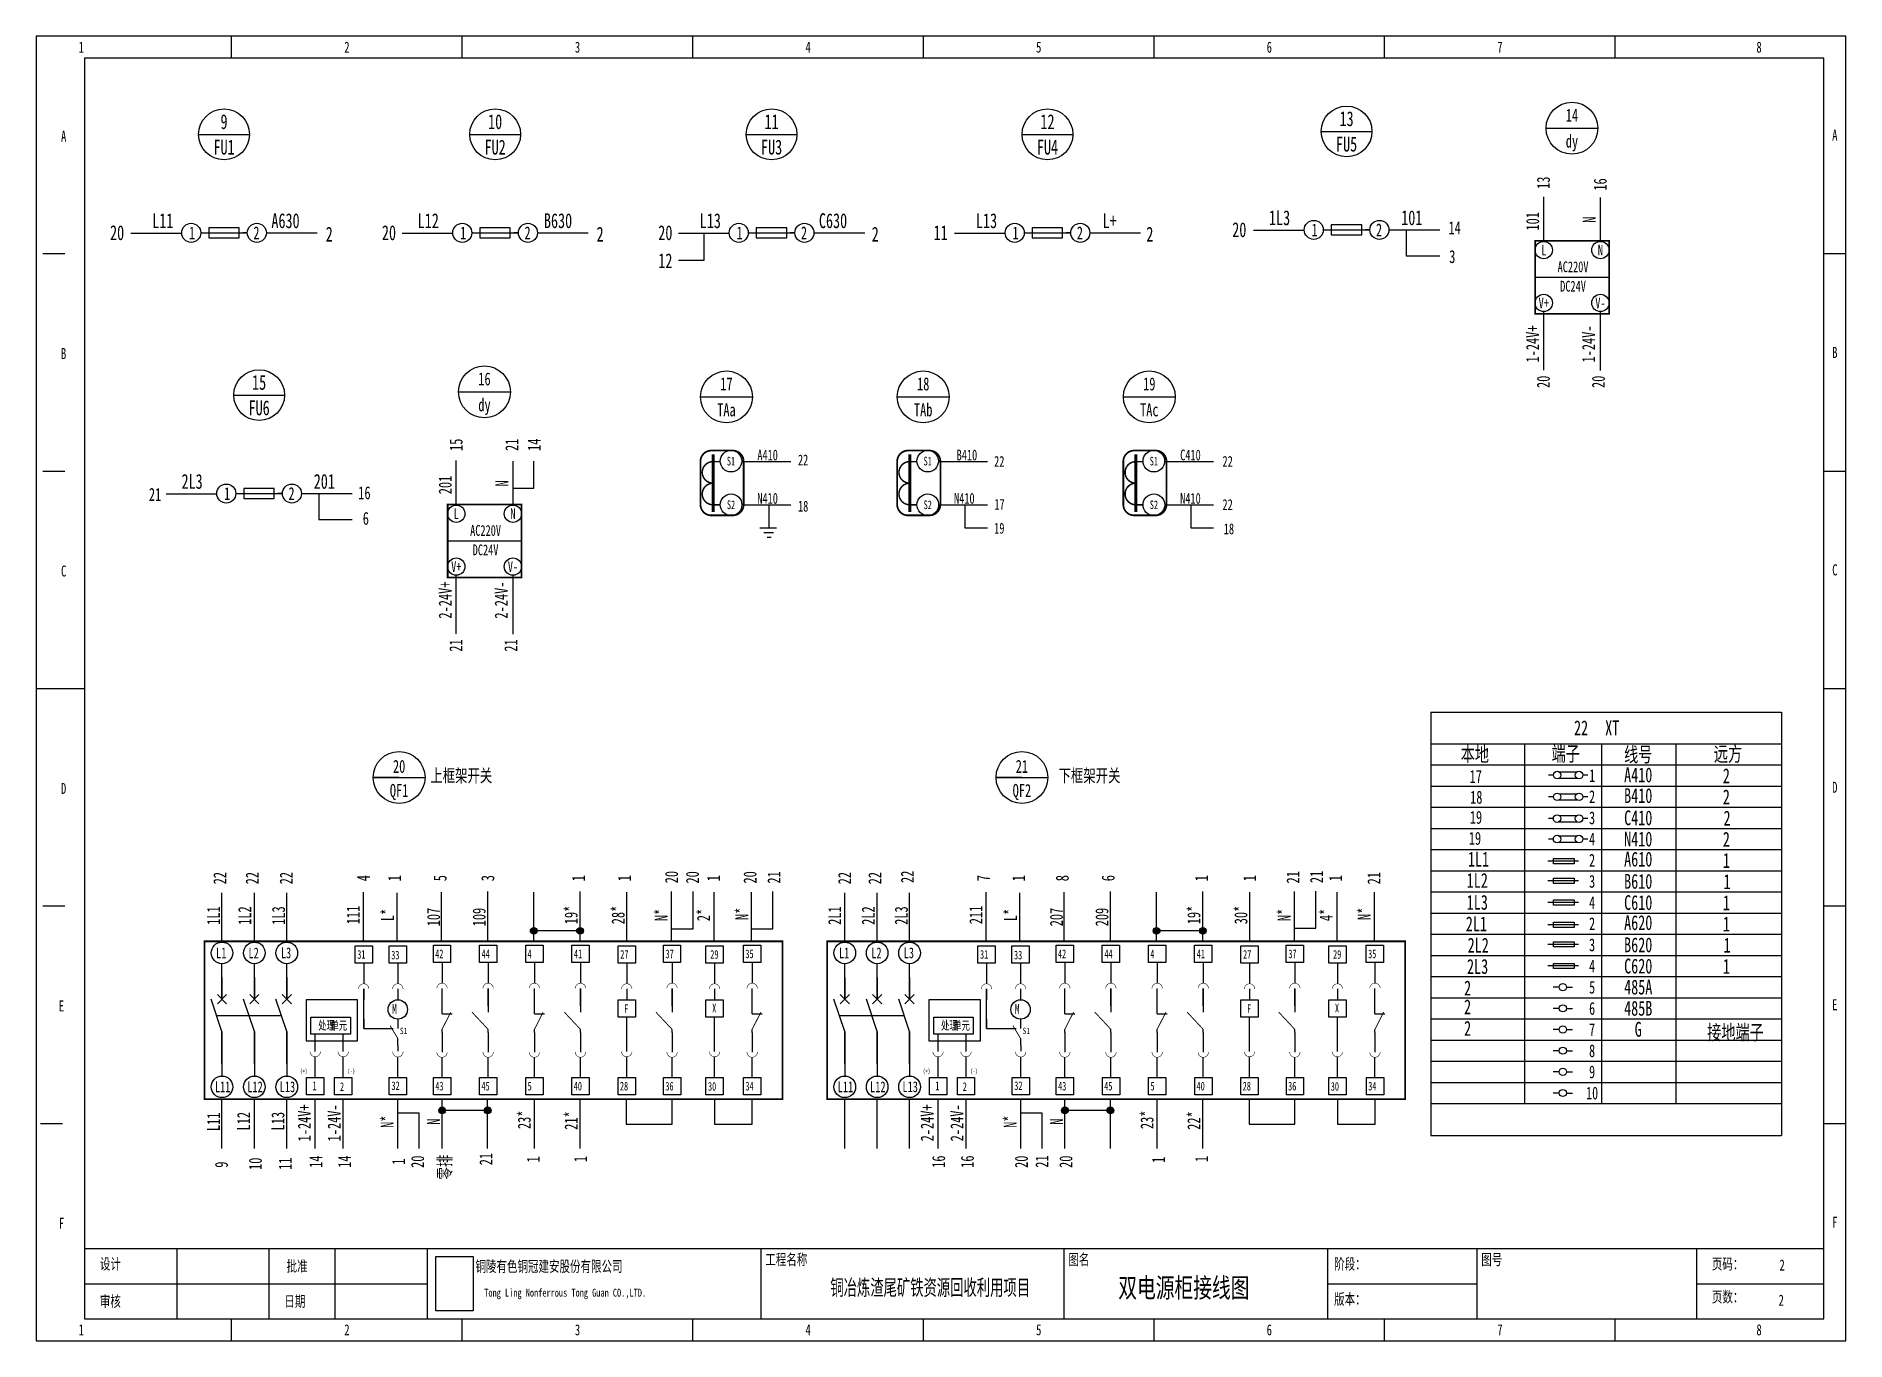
# Model space of a CAD drawing. Header units: millimetres. Extents: x 401220 to 2750366, y -101310 to 943175.
# Drawn here: x 1318062 to 1382428, y 174653 to 221053 of the extents above; entities that cross this region are included whole.
import ezdxf
from ezdxf.enums import TextEntityAlignment as Align

# ---------------------------------------------------------------- set-up
doc = ezdxf.new("R2010")
doc.units = ezdxf.units.MM
doc.layers.add('SW', color=8, linetype='Continuous', lineweight=20)
doc.styles.add('IDQSTYLE', font='NSimSun.ttf', dxfattribs={"width": 0.7})
doc.styles.add('标准', font='NSimSun.ttf', dxfattribs={"width": 0.667})

msp = doc.modelspace()

# ---------------------------------------------------------------- texts
at = {"style": 'IDQSTYLE', "width": 0.7}
for s, p in [('1', (1319663.39614, 220349.74664)), ('2', (1329115.15943, 220349.74664)), ('3', (1337317.10278, 220349.74664)), ('4', (1345519.04613, 220349.74664)), ('5', (1353720.98948, 220349.74664)), ('6', (1361922.93283, 220349.74664)), ('7', (1370124.87618, 220349.74664)), ('8', (1379342.29823, 220349.74664)), ('A', (1319038.48617, 217186.13992)), ('A', (1382037.22247, 217225.19679)), ('B', (1319038.48617, 209452.87905)), ('B', (1382037.22247, 209491.93592)), ('C', (1319038.48617, 201719.61817)), ('C', (1382037.22247, 201758.67505)), ('D', (1319038.48617, 193986.3573)), ('D', (1382037.22247, 194025.41417)), ('E', (1318960.37242, 186253.09643)), ('E', (1382037.22247, 186292.1533)), ('F', (1318960.37242, 178519.83556)), ('F', (1382037.22247, 178558.89243)), ('1', (1319663.39614, 174731.31887)), ('2', (1329115.15943, 174731.31887)), ('3', (1337317.10278, 174731.31887)), ('4', (1345519.04613, 174731.31887)), ('5', (1353720.98948, 174731.31887)), ('6', (1361922.93283, 174731.31887)), ('7', (1370124.87618, 174731.31887)), ('8', (1379342.29823, 174731.31887))]:
    msp.add_text(s, height=391.34987, dxfattribs=at).set_placement(p, align=Align.BOTTOM_CENTER)
for s, height, p in [('9', 527.04829, (1324743.63076, 218012.07836)), ('10', 527.048292, (1334386.13272, 218012.07836)), ('11', 527.048292, (1344218.88162, 218012.07836)), ('12', 527.048292, (1354032.69131, 218012.07836)), ('13', 527.048292, (1364671.45776, 218117.67343)), ('14', 460.836621, (1372686.7317, 218241.40692)), ('dy', 460.836621, (1372686.7317, 217319.73368)), ('FU1', 527.048292, (1324743.63076, 217108.56701)), ('FU2', 527.048292, (1334386.13272, 217108.56701)), ('FU3', 527.048292, (1344218.88162, 217108.56701)), ('FU4', 527.048292, (1354032.69131, 217108.56701)), ('FU5', 527.048292, (1364671.45776, 217214.16207)), ('L11', 527.048292, (1322565.06225, 214491.09934)), ('A630', 527.048292, (1326929.92618, 214491.09934)), ('L12', 527.048292, (1332009.03089, 214491.09934)), ('B630', 527.048292, (1336623.43025, 214491.09934)), ('L13', 527.048292, (1342040.05592, 214491.09934)), ('C630', 527.048292, (1346404.55408, 214491.09934)), ('L13', 527.048292, (1351864.62154, 214491.09934)), ('L+', 527.048292, (1356242.32173, 214491.09934)), ('20', 527.048292, (1360855.23228, 214169.59637)), ('1L3', 527.048292, (1362287.26913, 214596.6944)), ('101', 527.048292, (1366990.68214, 214596.6944)), ('14', 460.836621, (1368514.10821, 214239.30902)), ('20', 527.048292, (1320939.76718, 214064.00131)), ('2', 527.04829, (1328485.10763, 214011.74528)), ('20', 527.048292, (1330610.06197, 214064.00131)), ('2', 527.04829, (1338118.12813, 214011.74528)), ('20', 527.048292, (1340440.66197, 214064.00131)), ('2', 527.04829, (1347906.87028, 214011.74528)), ('11', 527.048292, (1350233.51416, 214064.00131)), ('2', 527.04829, (1357674.00424, 214011.74528)), ('12', 527.048292, (1340440.66197, 213066.55773)), ('3', 460.83662, (1368429.90219, 213215.40936)), ('15', 527.048292, (1325991.33886, 208740.15844)), ('16', 460.836621, (1334006.6128, 208863.89193)), ('17', 460.836621, (1342614.39324, 208685.53956)), ('18', 460.836621, (1349611.64388, 208685.53956)), ('19', 460.836621, (1357654.68926, 208685.53956)), ('FU6', 527.048292, (1325991.33886, 207836.64708)), ('dy', 460.836621, (1334006.6128, 207942.21869)), ('TAa', 460.836621, (1342614.39324, 207763.86632)), ('TAb', 460.836621, (1349611.64388, 207763.86632)), ('TAc', 460.836621, (1357654.68926, 207763.86632)), ('S1', 307.224414, (1342774.77501, 205939.91359)), ('A410', 384.030517, (1344077.91086, 206158.24342)), ('22', 384.030517, (1345339.7859, 205982.76718)), ('S1', 307.224414, (1349772.02565, 205939.91359)), (' B410', 384.030517, (1351075.16151, 206158.24342)), ('22', 384.030517, (1352318.35368, 205931.95828)), ('S1', 307.224414, (1357815.07103, 205939.91359)), ('C410', 384.030517, (1359118.20689, 206158.24342)), ('22', 384.030517, (1360441.0227, 205931.95828)), ('2L3', 527.048292, (1323607.15023, 205219.17941)), ('201', 527.048292, (1328310.56324, 205219.17941)), ('21', 460.836621, (1322290.8648, 204757.67477)), ('16', 460.836621, (1329736.74265, 204813.14795)), ('N410', 384.030517, (1344077.91086, 204615.97687)), ('N410', 384.030517, (1351075.16151, 204615.97687)), ('N410', 384.030517, (1359118.20689, 204615.97687)), ('6', 460.83662, (1329787.38026, 203904.77704)), ('S2', 307.224414, (1342777.41368, 204387.09454)), ('18', 384.030517, (1345342.24913, 204338.39766)), ('S2', 307.224414, (1349774.66432, 204387.09454)), ('17', 384.030517, (1352327.30934, 204405.7387)), ('S2', 307.224414, (1357817.7097, 204387.09454)), ('22', 384.030517, (1360441.0227, 204394.60696)), ('19', 384.030517, (1352319.13665, 203552.75812)), ('18', 384.030517, (1360485.94959, 203530.40437)), ('22', 527.048292, (1373011.9992, 196454.53023)), ('XT', 527.048292, (1374118.87548, 196452.38487)), ('20', 460.836621, (1330970.79833, 195083.98565)), ('上框架开关', 460.836621, (1333182.93377, 194755.26987)), ('21', 460.836621, (1353122.88609, 195083.98565)), ('下框架开关', 460.836621, (1355525.58274, 194755.26987)), ('QF1', 460.836621, (1330970.79833, 194227.33159)), ('QF2', 460.836621, (1353122.88609, 194227.33159)), ('17', 460.836621, (1369264.75004, 194723.10663)), ('1', 451.75568, (1373404.3643, 194758.30107)), ('18', 460.836621, (1369283.94928, 193986.99822)), ('2', 451.75568, (1373404.36432, 194005.37494)), ('19', 460.836621, (1369273.13583, 193270.69802)), ('3', 451.75568, (1373404.36434, 193252.44881)), ('@N421', 0.150585, (1373742.41247, 193252.44881)), ('19', 460.836621, (1369237.57868, 192524.46057)), ('4', 451.75568, (1373404.36436, 192499.52268)), ('2', 451.75568, (1373404.36438, 191746.59655)), ('3', 451.75568, (1373404.3644, 190993.67042)), ('@N421', 0.150585, (1373742.41253, 190993.67042)), ('4', 451.75568, (1373404.36442, 190240.74428)), ('2', 451.75568, (1373404.36444, 189487.81815)), ('3', 451.75568, (1373404.36446, 188734.89202)), ('@N421', 0.150585, (1373742.41259, 188734.89202)), ('4', 451.75568, (1373404.36448, 187981.96589)), ('5', 451.75568, (1373404.3645, 187229.03976)), ('6', 451.75568, (1373404.36452, 186476.11363)), ('7', 451.75568, (1373404.36454, 185723.1875)), ('8', 451.75568, (1373404.36456, 184970.26136)), ('9', 451.75568, (1373404.36458, 184217.33523)), ('10', 451.755679, (1373404.3646, 183464.4091))]:
    msp.add_text(s, height=height, dxfattribs=at).set_placement(p, align=Align.MIDDLE_CENTER)
for s, height, p in [('框架断路器配套', 0.153612, (1371765.05846, 217780.5703)), ('框架断路器配套', 0.153612, (1333084.93956, 208403.05531)), ('框架断路器配套', 0.153612, (1341692.71999, 208224.70294)), ('框架断路器配套', 0.153612, (1348689.97064, 208224.70294)), ('框架断路器配套', 0.153612, (1356733.01601, 208224.70294)), ('RMW2-3P bse4', 0.1536122, (1330061.8353, 193913.48758)), ('RMW2-3P bse4', 0.1536122, (1352213.92306, 193913.48758))]:
    msp.add_text(s, height=height, dxfattribs=at).set_placement(p, align=Align.MIDDLE_LEFT)
for s, height, p in [('13', 460.836621, (1371669.60068, 215839.99034)), ('16', 460.836621, (1373690.70205, 215779.49328)), ('101', 460.836621, (1371287.36638, 214469.06049)), ('N', 460.83662, (1373302.74986, 214522.52898)), ('1-24V+', 460.836621, (1371287.36638, 210104.7574)), ('1-24V-', 460.836621, (1373279.10623, 210104.7574)), ('20', 460.836621, (1371668.84776, 208759.17265)), ('20', 460.836621, (1373625.83371, 208759.17265)), ('15', 460.836621, (1332995.75863, 206520.33876)), ('21', 460.836621, (1334978.54808, 206520.33876)), ('14', 460.836621, (1335776.40331, 206520.33876)), ('201', 460.836621, (1332607.24748, 205091.5455)), ('N', 460.83662, (1334622.63096, 205145.01398)), ('2-24V+', 460.836621, (1332607.24748, 200997.7014)), ('2-24V-', 460.836621, (1334598.98733, 200997.7014)), ('21', 460.836621, (1332988.72886, 199381.65766)), ('21', 460.836621, (1334945.71481, 199381.65766)), ('22', 460.836621, (1324594.63981, 191107.88245)), ('22', 460.836621, (1325746.11876, 191107.88245)), ('22', 460.836621, (1326952.95702, 191107.88245)), ('4', 460.83662, (1329702.27424, 191107.88245)), ('1', 460.83662, (1330809.21793, 191104.71282)), ('5', 460.83662, (1332428.39346, 191107.88245)), ('3', 460.83662, (1334122.88792, 191107.88245)), ('1', 460.83662, (1337347.93257, 191104.71282)), ('1', 460.83662, (1338982.61082, 191104.71282)), ('20', 460.836621, (1340659.66816, 191144.62897)), ('20', 460.836621, (1341403.70288, 191136.54673)), ('1', 460.83662, (1342148.7247, 191104.71282)), ('20', 460.836621, (1343452.76383, 191136.54673)), ('21', 460.836621, (1344303.68801, 191133.74083)), ('22', 460.836621, (1346815.75851, 191107.88245)), ('22', 460.836621, (1347892.98618, 191107.88245)), ('22', 460.836621, (1349048.08523, 191155.44135)), ('7', 460.83662, (1351756.35044, 191107.88245)), ('1', 460.83662, (1353008.02983, 191104.71282)), ('8', 460.83662, (1354557.35658, 191107.88245)), ('6', 460.83662, (1356189.34716, 191107.88245)), ('1', 460.83662, (1359509.06027, 191104.71282)), ('1', 460.83662, (1361223.39316, 191104.71282)), ('21', 460.836621, (1362764.39392, 191137.85864)), ('21', 460.836621, (1363600.18601, 191151.11712)), ('1', 460.83662, (1364277.04888, 191104.71282)), ('21', 460.836621, (1365643.23187, 191104.71282)), ('1L1', 460.836621, (1324364.06119, 189776.31094)), ('1L2', 460.836621, (1325478.14367, 189776.31094)), ('1L3', 460.836621, (1326679.26281, 189776.31094)), ('111', 460.836621, (1329331.66625, 189798.64023)), ('L*', 460.836621, (1330562.73224, 189798.64023)), ('107', 460.836621, (1332195.8897, 189723.89312)), ('109', 460.836621, (1333815.12212, 189723.89312)), ('19*', 460.836621, (1337086.67079, 189797.20893)), ('28*', 460.836621, (1338758.4314, 189797.20893)), ('N*', 460.836621, (1340293.91502, 189797.20893)), ('2*', 460.836621, (1341795.46481, 189797.20893)), ('N*', 460.836621, (1343158.19918, 189839.43571)), ('2L1', 460.836621, (1346462.7823, 189776.31094)), ('2L2', 460.836621, (1347658.03227, 189776.31094)), ('2L3', 460.836621, (1348831.35056, 189776.31094)), ('211', 460.836621, (1351483.75401, 189798.64023)), ('L*', 460.836621, (1352714.81999, 189798.64023)), ('207', 460.836621, (1354347.97746, 189723.89312)), ('209', 460.836621, (1355967.20987, 189723.89312)), ('19*', 460.836621, (1359238.75855, 189797.20893)), ('30*', 460.836621, (1360910.51915, 189797.20893)), ('N*', 460.836621, (1362446.00278, 189797.20893)), ('4*', 460.836621, (1363947.55257, 189797.20893)), ('N*', 460.836621, (1365293.87322, 189839.43571)), ('1-24V+', 460.836621, (1327599.05081, 182404.02043)), ('1-24V-', 460.836621, (1328660.22382, 182404.30256)), ('23*', 460.836621, (1335419.87907, 182513.27025)), ('2-24V+', 460.836621, (1349751.13857, 182404.02043)), ('2-24V-', 460.836621, (1350812.31157, 182404.30256)), ('23*', 460.836621, (1357571.96683, 182513.27025)), ('L11', 460.836621, (1324364.06119, 182441.49949)), ('L12', 460.836621, (1325437.92653, 182463.68152)), ('L13', 460.836621, (1326658.72581, 182463.68152)), ('N*', 460.836621, (1330550.60754, 182444.47913)), ('N', 460.83662, (1332195.8897, 182444.47913)), ('21*', 460.836621, (1337086.67079, 182485.88905)), ('N*', 460.836621, (1352702.6953, 182444.47913)), ('N', 460.83662, (1354347.97746, 182444.47913)), ('22*', 460.836621, (1359238.75855, 182485.88905)), ('9', 460.83662, (1324649.80862, 180918.473)), ('10', 460.836621, (1325856.75821, 180948.80247)), ('11', 460.836621, (1326918.97779, 180952.06966)), ('14', 460.836621, (1328006.73334, 181024.92756)), ('14', 460.836621, (1329029.82598, 181024.92756)), ('1', 460.83662, (1330949.80481, 181024.92756)), ('20', 460.836621, (1331626.24309, 181021.35756)), ('零排', 460.836621, (1332590.17084, 180831.71645)), ('21', 460.836621, (1334058.92123, 181115.63024)), ('1', 460.83662, (1335742.26214, 181108.33036)), ('1', 460.83662, (1337423.44194, 181119.10082)), ('16', 460.836621, (1350158.82109, 181024.92756)), ('16', 460.836621, (1351181.91373, 181024.92756)), ('20', 460.836621, (1353103.75332, 181021.39806)), ('21', 460.836621, (1353835.48521, 181029.3564)), ('20', 460.836621, (1354685.74096, 181021.35756)), ('1', 460.83662, (1357977.65679, 181088.09305)), ('1', 460.83662, (1359512.74716, 181121.88456))]:
    msp.add_text(s, height=height, rotation=90, dxfattribs=at).set_placement(p, align=Align.MIDDLE_CENTER)
for s, height, p in [('1', 451.75568, (1363426.6912, 213938.9334)), ('2', 451.75568, (1365717.73786, 213938.9334)), ('1', 451.75568, (1323498.86421, 213833.33833)), ('2', 451.75568, (1325789.91086, 213833.33833)), ('1', 451.75568, (1333141.36616, 213833.33833)), ('2', 451.75568, (1335432.41282, 213833.33833)), ('1', 451.75568, (1342974.11506, 213833.33833)), ('2', 451.75568, (1345265.16172, 213833.33833)), ('1', 451.75568, (1352787.92475, 213833.33833)), ('2', 451.75568, (1355078.97141, 213833.33833)), ('1', 451.75568, (1324746.57231, 204561.41841)), ('2', 451.75568, (1327037.61896, 204561.41841)), ('31', 307.224414, (1329481.10269, 188242.26169)), ('33', 307.224414, (1330689.34808, 188219.75943)), ('42', 307.224414, (1332252.97823, 188261.88231)), ('44', 307.224414, (1333904.92268, 188261.88231)), ('4', 307.22441, (1335538.17464, 188261.88231)), ('41', 307.224414, (1337190.11908, 188261.88231)), ('27', 307.224414, (1338836.89516, 188242.26169)), ('37', 307.224414, (1340447.36047, 188261.88231)), ('29', 307.224414, (1342038.39265, 188242.26169)), ('35', 307.224414, (1343284.70284, 188261.88231)), ('31', 307.224414, (1351633.19044, 188242.26169)), ('33', 307.224414, (1352841.43583, 188219.75943)), ('42', 307.224414, (1354405.06599, 188261.88231)), ('44', 307.224414, (1356057.01043, 188261.88231)), ('4', 307.22441, (1357690.26239, 188261.88231)), ('41', 307.224414, (1359342.20684, 188261.88231)), ('27', 307.224414, (1360988.98291, 188242.26169)), ('37', 307.224414, (1362599.44823, 188261.88231)), ('29', 307.224414, (1364190.4804, 188242.26169)), ('35', 307.224414, (1365436.7906, 188261.88231)), ('处理', 307.224414, (1328091.43977, 185716.56523)), ('单元', 307.224414, (1328520.51339, 185710.99948)), ('M', 359.45256, (1330718.25903, 186272.70891)), ('F', 307.22441, (1338977.17211, 186308.90627)), ('X', 307.22441, (1342105.99888, 186331.40853)), ('处理', 307.224414, (1350243.52752, 185716.56523)), ('单元', 307.224414, (1350672.60115, 185710.99948)), ('M', 359.45256, (1352870.34678, 186272.70891)), ('F', 307.22441, (1361129.25987, 186308.90627)), ('X', 307.22441, (1364258.08664, 186331.40853)), ('S1', 230.41831, (1330997.87846, 185560.29526)), ('S1', 230.41831, (1353149.96621, 185560.29526)), ('(+)', 153.612207, (1327449.69302, 184171.53821)), ('(-)', 153.612207, (1329135.99803, 184171.53821)), ('(+)', 153.612207, (1349601.78078, 184171.53821)), ('(-)', 153.612207, (1351288.08578, 184171.53821)), ('1', 307.22441, (1327891.41033, 183566.63487)), ('2', 307.22441, (1328866.6821, 183538.44044)), ('32', 307.224414, (1330698.46846, 183573.05244)), ('43', 307.224414, (1332256.99943, 183557.08938)), ('45', 307.224414, (1333897.41109, 183557.08938)), ('5', 307.22441, (1335542.19583, 183557.08938)), ('40', 307.224414, (1337182.6075, 183557.08938)), ('28', 307.224414, (1338823.58328, 183557.08938)), ('36', 307.224414, (1340439.84889, 183557.08938)), ('30', 307.224414, (1341957.14925, 183548.32904)), ('34', 307.224414, (1343288.72404, 183557.08938)), ('1', 307.22441, (1350043.49808, 183566.63487)), ('2', 307.22441, (1351018.76985, 183538.44044)), ('32', 307.224414, (1352850.55621, 183573.05244)), ('43', 307.224414, (1354409.08718, 183557.08938)), ('45', 307.224414, (1356049.49885, 183557.08938)), ('5', 307.22441, (1357694.28359, 183557.08938)), ('40', 307.224414, (1359334.69526, 183557.08938)), ('28', 307.224414, (1360975.67104, 183557.08938)), ('36', 307.224414, (1362591.93665, 183557.08938)), ('30', 307.224414, (1364109.23701, 183548.32904)), ('34', 307.224414, (1365440.81179, 183557.08938))]:
    msp.add_text(s, height=height, dxfattribs=at).set_placement(p)
for s, height, p in [('L', 384.03052, (1371684.48059, 213446.82215)), ('N', 384.03052, (1373699.99705, 213446.8221)), ('AC220V', 384.030517, (1372725.97752, 212852.08604)), ('DC24V', 384.030517, (1372725.97752, 212160.38339)), ('V+', 384.030517, (1371684.48059, 211566.25978)), ('V-', 384.030517, (1373699.99705, 211566.25973)), ('L', 384.03052, (1333004.36169, 204069.30716)), ('N', 384.03052, (1335019.87815, 204069.30711)), ('AC220V', 384.030517, (1334045.85862, 203474.57105)), ('DC24V', 384.030517, (1334045.85862, 202782.8684)), ('V+', 384.030517, (1333004.36169, 202188.74479)), ('V-', 384.030517, (1335019.87815, 202188.74474)), ('L1', 384.030517, (1324644.59596, 188448.80125)), ('L2', 384.030517, (1325796.68751, 188448.80125)), ('L3', 384.030517, (1326948.77907, 188448.80125)), ('L1', 384.030517, (1346796.68372, 188448.80125)), ('L2', 384.030517, (1347948.77527, 188448.80125)), ('L3', 384.030517, (1349100.86682, 188448.80125)), ('L11', 384.030517, (1324693.89224, 183685.14327)), ('L12', 384.030517, (1325845.98379, 183685.14327)), ('L13', 384.030517, (1326998.07535, 183685.14327)), ('L11', 384.030517, (1346845.98, 183685.14327)), ('L12', 384.030517, (1347998.07155, 183685.14327)), ('L13', 384.030517, (1349150.1631, 183685.14327))]:
    msp.add_text(s, height=height, dxfattribs=at).set_placement(p, align=Align.MIDDLE)
for s, height, p in [('本地', 527.048292, (1369233.58404, 195256.15485)), ('端子', 527.048292, (1372467.14925, 195270.95861)), ('线号', 527.048292, (1375044.37348, 195241.02573)), ('远方', 527.048292, (1378237.5247, 195261.05329)), ('A410', 527.048292, (1375044.37348, 194517.28623)), ('2', 527.04829, (1378178.94772, 194485.22362)), ('B410', 527.048292, (1375044.37348, 193779.59251)), ('2', 527.04829, (1378178.94772, 193732.29749)), ('C410', 527.048292, (1375044.37348, 192990.11274)), ('2', 527.04829, (1378203.54965, 192979.37136)), ('N410', 527.048292, (1375044.37348, 192235.35583)), ('2', 527.04829, (1378178.94772, 192226.44523)), ('1L1', 527.048292, (1369364.91365, 191520.81412)), ('A610', 527.048292, (1375044.37354, 191520.81412)), ('1', 527.04829, (1378178.94778, 191473.51909)), ('1L2', 527.048292, (1369320.36848, 190764.02933)), ('B610', 527.048292, (1375044.37354, 190731.33434)), ('1', 527.04829, (1378203.54971, 190720.59296)), ('1L3', 527.048292, (1369320.36848, 189984.9861)), ('C610', 527.048292, (1375044.37354, 189976.57744)), ('1', 527.04829, (1378178.94778, 189967.66683)), ('2L1', 527.048292, (1369286.95982, 189217.07247)), ('A620', 527.048292, (1375044.3736, 189262.03572)), ('1', 527.04829, (1378178.94784, 189214.7407)), ('2L2', 527.048292, (1369353.77715, 188460.28768)), ('B620', 527.048292, (1375044.3736, 188472.55595)), ('1', 527.04829, (1378203.54977, 188461.81457)), ('2L3', 527.048292, (1369331.50498, 187703.50289)), ('C620', 527.048292, (1375044.3736, 187717.79904)), ('1', 527.04829, (1378178.94784, 187708.88844)), ('2', 527.04829, (1368975.33666, 186936.10996)), ('485A', 527.048292, (1375044.3736, 186971.30113)), ('2', 527.04829, (1368975.33666, 186268.19014)), ('485B', 527.048292, (1375044.3736, 186216.94781)), ('2', 527.04829, (1368975.33666, 185502.80135)), ('G', 527.04829, (1375044.3736, 185468.52441)), ('接地端子', 527.048292, (1378504.76565, 185359.84246))]:
    msp.add_text(s, height=height, rotation=359.9999984659, dxfattribs=at).set_placement(p, align=Align.CENTER)
for s, p in [('工程名称', (1343995.82808, 177230.95874)), ('图名', (1354775.52505, 177230.95874)), ('图号', (1369460.90933, 177230.95874)), ('设计', (1320327.36298, 177074.73125)), ('批准', (1326967.03141, 176996.6175)), ('阶段：', (1364227.28834, 177074.73125)), ('页码：', (1377662.85268, 177074.73125)), ('版本：', (1364227.28834, 175824.91131)), ('页数：', (1377662.85268, 175903.02506)), ('审核', (1320327.36298, 175746.79757)), ('日期', (1326888.91766, 175746.79757))]:
    msp.add_text(s, height=391.349868, dxfattribs=at).set_placement(p, align=Align.BOTTOM_LEFT)
for s, height, p in [('铜陵有色铜冠建安股份有限公司', 391.3498684, (1333686.51837, 177498.81426)), ('Tong Ling Nonferrous Tong Guan CO.,LTD.', 281.7719052, (1333998.97336, 176505.25116))]:
    msp.add_text(s, height=height, dxfattribs=at).set_placement(p, align=Align.TOP_LEFT)
for s, height, p in [('2', 391.34987, (1380162.49256, 177152.845)), ('双电源柜接线图', 697.83929, (1358883.93725, 176192.61575)), ('2', 391.34987, (1380131.27423, 175903.02506))]:
    msp.add_text(s, height=height, dxfattribs=at).set_placement(p, align=Align.CENTER)
at = {"layer": 'SW', "color": 4, "linetype": 'Continuous', "lineweight": 25, "style": '标准', "width": 0.62}
msp.add_text('铜冶炼渣尾矿铁资源回收利用项目', height=560, dxfattribs=at).set_placement((1349860.41599, 176271.19134), align=Align.CENTER)

# ---------------------------------------------------------------- hatches: boundary and pattern name
h = msp.add_hatch(color=256)
h.dxf.hatch_style = 1
h.paths.add_polyline_path([(1335880.83212, 189234.70326, 0.4142135624), (1335760.49476, 189355.04062), (1335760.49476, 189114.3659, 0.4142135624)])
h.paths.add_polyline_path([(1335760.49476, 189355.04062, 0.4142135624), (1335640.1574, 189234.70326, 0.4142135624), (1335760.49476, 189114.3659)])
h = msp.add_hatch(color=256)
h.dxf.hatch_style = 1
h.paths.add_polyline_path([(1337527.57119, 189234.70326, 0.4142135624), (1337407.23383, 189355.04062), (1337407.23383, 189114.3659, 0.4142135624)])
h.paths.add_polyline_path([(1337407.23383, 189355.04062, 0.4142135624), (1337286.89647, 189234.70326, 0.4142135624), (1337407.23383, 189114.3659)])
h = msp.add_hatch(color=256)
h.dxf.hatch_style = 1
h.paths.add_polyline_path([(1358032.91987, 189234.70326, 0.4142135624), (1357912.58251, 189355.04062), (1357912.58251, 189114.3659, 0.4142135624)])
h.paths.add_polyline_path([(1357912.58251, 189355.04062, 0.4142135624), (1357792.24515, 189234.70326, 0.4142135624), (1357912.58251, 189114.3659)])
h = msp.add_hatch(color=256)
h.dxf.hatch_style = 1
h.paths.add_polyline_path([(1359679.65895, 189234.70326, 0.4142135624), (1359559.32159, 189355.04062), (1359559.32159, 189114.3659, 0.4142135624)])
h.paths.add_polyline_path([(1359559.32159, 189355.04062, 0.4142135624), (1359438.98423, 189234.70326, 0.4142135624), (1359559.32159, 189114.3659)])
h = msp.add_hatch(color=256)
h.dxf.hatch_style = 1
h.paths.add_polyline_path([(1332621.09057, 182848.6512, 0.4142135624), (1332500.75321, 182968.98856), (1332500.75321, 182728.31384, 0.4142135624)])
h.paths.add_polyline_path([(1332500.75321, 182968.98856, 0.4142135624), (1332380.41585, 182848.6512, 0.4142135624), (1332500.75321, 182728.31384)])
h = msp.add_hatch(color=256)
h.dxf.hatch_style = 1
h.paths.add_polyline_path([(1334240.15025, 182848.6512, 0.4142135624), (1334119.81289, 182968.98856), (1334119.81289, 182728.31384, 0.4142135624)])
h.paths.add_polyline_path([(1334119.81289, 182968.98856, 0.4142135624), (1333999.47553, 182848.6512, 0.4142135624), (1334119.81289, 182728.31384)])
h = msp.add_hatch(color=256)
h.dxf.hatch_style = 1
h.paths.add_polyline_path([(1354773.17832, 182848.6512, 0.4142135624), (1354652.84096, 182968.98856), (1354652.84096, 182728.31384, 0.4142135624)])
h.paths.add_polyline_path([(1354652.84096, 182968.98856, 0.4142135624), (1354532.5036, 182848.6512, 0.4142135624), (1354652.84096, 182728.31384)])
h = msp.add_hatch(color=256)
h.dxf.hatch_style = 1
h.paths.add_polyline_path([(1356392.238, 182848.6512, 0.4142135624), (1356271.90064, 182968.98856), (1356271.90064, 182728.31384, 0.4142135624)])
h.paths.add_polyline_path([(1356271.90064, 182968.98856, 0.4142135624), (1356151.56329, 182848.6512, 0.4142135624), (1356271.90064, 182728.31384)])

# ---------------------------------------------------------------- linework, layer by layer
at = {"ltscale": 4}
for p, q in [((1325014.18775, 220271.63289), (1325014.18775, 221052.77035)), ((1333216.1311, 220271.63289), (1333216.1311, 221052.77035)), ((1341418.07445, 220271.63289), (1341418.07445, 221052.77035)), ((1349620.0178, 220271.63289), (1349620.0178, 221052.77035)), ((1357821.96115, 220271.63289), (1357821.96115, 221052.77035)), ((1366023.9045, 220271.63289), (1366023.9045, 221052.77035)), ((1374225.84785, 220271.63289), (1374225.84785, 221052.77035)), ((1318296.40558, 213319.50948), (1319077.54304, 213319.50948)), ((1381646.65374, 213319.50948), (1382427.7912, 213319.50948)), ((1318296.40558, 205586.24861), (1319077.54304, 205586.24861)), ((1381646.65374, 205586.24861), (1382427.7912, 205586.24861)), ((1318062.06434, 197852.98774), (1319780.56676, 197852.98774)), ((1381646.65374, 197852.98774), (1382427.7912, 197852.98774)), ((1372026.58825, 194773.44381), (1371849.18364, 194773.44381)), ((1373250.82142, 194773.55908), (1373073.41681, 194773.55908)), ((1372026.23856, 193999.36243), (1371848.83395, 193999.36243)), ((1373250.47173, 193999.47769), (1373073.06712, 193999.47769)), ((1372025.88888, 193225.28104), (1371848.48426, 193225.28104)), ((1373250.12205, 193225.39631), (1373072.71743, 193225.39631)), ((1372025.88888, 192497.28289), (1371848.48426, 192497.28289)), ((1373250.12205, 192497.39815), (1373072.71743, 192497.39815)), ((1372920.92868, 191709.77336), (1371823.82675, 191709.68314)), ((1372920.92868, 191709.77336), (1372777.23094, 191709.77336)), ((1372920.92865, 191012.21467), (1371823.82672, 191012.12445)), ((1372920.92865, 191012.21467), (1372777.23091, 191012.21467)), ((1318296.40558, 190119.72686), (1319077.54304, 190119.72686)), ((1372920.92866, 190242.36323), (1371823.82673, 190242.27301)), ((1372920.92866, 190242.36323), (1372777.23093, 190242.36323)), ((1381646.65374, 190119.72686), (1382427.7912, 190119.72686)), ((1372920.92874, 189450.99496), (1371823.82681, 189450.90474)), ((1372920.92874, 189450.99496), (1372777.231, 189450.99496)), ((1372920.92871, 188753.43628), (1371823.82678, 188753.34606)), ((1372920.92871, 188753.43628), (1372777.23097, 188753.43628)), ((1372920.92872, 187983.58484), (1371823.82679, 187983.49462)), ((1372920.92872, 187983.58484), (1372777.23099, 187983.58484)), ((1372236.46454, 187230.37114), (1372024.79243, 187230.37114)), ((1372490.47107, 187230.37114), (1372702.14319, 187230.37114)), ((1372236.46456, 186477.44501), (1372024.79245, 186477.44501)), ((1372490.47109, 186477.44501), (1372702.14321, 186477.44501)), ((1372236.46452, 185724.51888), (1372024.79241, 185724.51888)), ((1372490.47105, 185724.51888), (1372702.14317, 185724.51888)), ((1372236.46452, 184971.59275), (1372024.79241, 184971.59275)), ((1372490.47105, 184971.59275), (1372702.14317, 184971.59275)), ((1372236.46462, 184218.66662), (1372024.79251, 184218.66662)), ((1372490.47115, 184218.66662), (1372702.14327, 184218.66662)), ((1372236.46452, 183465.74049), (1372024.79241, 183465.74049)), ((1372490.47105, 183465.74049), (1372702.14317, 183465.74049)), ((1318218.29183, 182386.46599), (1318999.4293, 182386.46599)), ((1381646.65374, 182386.46599), (1382427.7912, 182386.46599)), ((1319780.56676, 177933.98246), (1381646.65374, 177933.98246)), ((1323061.3441, 177933.98246), (1323061.3441, 175434.34258)), ((1326342.12144, 177933.98246), (1326342.12144, 175434.34258)), ((1328685.53382, 177933.98246), (1328685.53382, 175434.34258)), ((1331966.31116, 177933.98246), (1331966.31116, 175434.34258)), ((1343839.60058, 177933.98246), (1343839.60058, 175434.34258)), ((1354619.29756, 177933.98246), (1354619.29756, 175434.34258)), ((1363992.9471, 177933.98246), (1363992.9471, 175434.34258)), ((1369304.68184, 177933.98246), (1369304.68184, 175434.34258)), ((1377116.05646, 177933.98246), (1377116.05646, 175434.34258)), ((1319780.56676, 176684.16252), (1331966.31116, 176684.16252)), ((1363992.9471, 176684.16252), (1369304.68184, 176684.16252)), ((1377116.05646, 176684.16252), (1381646.65374, 176684.16252)), ((1325014.18775, 174653.20512), (1325014.18775, 175434.34258)), ((1333216.1311, 174653.20512), (1333216.1311, 175434.34258)), ((1341418.07445, 174653.20512), (1341418.07445, 175434.34258)), ((1349620.0178, 174653.20512), (1349620.0178, 175434.34258)), ((1357821.96115, 174653.20512), (1357821.96115, 175434.34258)), ((1366023.9045, 174653.20512), (1366023.9045, 175434.34258)), ((1374225.84785, 174653.20512), (1374225.84785, 175434.34258))]:
    msp.add_line(p, q, dxfattribs=at)
for p, q in [((1323840.11941, 217560.32268), (1325647.14212, 217560.32268)), ((1333482.62136, 217560.32268), (1335289.64408, 217560.32268)), ((1343315.37026, 217560.32268), (1345122.39297, 217560.32268)), ((1353129.17995, 217560.32268), (1354936.20267, 217560.32268)), ((1363767.9464, 217665.91775), (1365574.96912, 217665.91775)), ((1371765.05846, 217780.5703), (1373608.40494, 217780.5703)), ((1371684.48059, 213754.04656), (1371684.48059, 215337.12935)), ((1373702.89563, 213735.00252), (1373702.89563, 215318.08531)), ((1364126.44324, 214345.51351), (1364126.44324, 213984.10897)), ((1365210.65687, 214345.51351), (1364126.44324, 214345.51351)), ((1365210.65687, 213984.10897), (1365210.65687, 214345.51351)), ((1323238.53143, 214038.75628), (1321431.50871, 214038.75628)), ((1323949.96351, 214059.21617), (1323915.1248, 214059.21617)), ((1323949.96351, 214059.21617), (1324198.61625, 214059.21617)), ((1324198.61625, 214239.91844), (1324198.61625, 213878.5139)), ((1325282.82987, 214239.91844), (1324198.61625, 214239.91844)), ((1324198.61625, 214059.21617), (1325282.82987, 214059.21617)), ((1324198.61625, 213878.5139), (1325282.82987, 213878.5139)), ((1325282.82987, 213878.5139), (1325282.82987, 214239.91844)), ((1325282.82987, 214059.21617), (1325544.06419, 214059.21617)), ((1325571.56229, 214059.21617), (1325410.174, 214059.21617)), ((1326248.7301, 214059.83821), (1328055.75281, 214059.83821)), ((1332881.03338, 214038.75628), (1331074.01067, 214038.75628)), ((1333592.46547, 214059.21617), (1333557.62675, 214059.21617)), ((1333592.46547, 214059.21617), (1333841.1182, 214059.21617)), ((1333841.1182, 214239.91844), (1333841.1182, 213878.5139)), ((1334925.33183, 214239.91844), (1333841.1182, 214239.91844)), ((1333841.1182, 214059.21617), (1334925.33183, 214059.21617)), ((1333841.1182, 213878.5139), (1334925.33183, 213878.5139)), ((1334925.33183, 213878.5139), (1334925.33183, 214239.91844)), ((1334925.33183, 214059.21617), (1335186.56615, 214059.21617)), ((1335214.06424, 214059.21617), (1335052.67596, 214059.21617)), ((1335891.23206, 214059.83821), (1337698.25477, 214059.83821)), ((1342713.78228, 214038.75628), (1340906.75956, 214038.75628)), ((1341810.27092, 214038.75628), (1341810.27092, 213069.77925)), ((1343425.21437, 214059.21617), (1343390.37565, 214059.21617)), ((1343425.21437, 214059.21617), (1343673.8671, 214059.21617)), ((1343673.8671, 214239.91844), (1343673.8671, 213878.5139)), ((1344758.08073, 214239.91844), (1343673.8671, 214239.91844)), ((1343673.8671, 214059.21617), (1344758.08073, 214059.21617)), ((1343673.8671, 213878.5139), (1344758.08073, 213878.5139)), ((1344758.08073, 213878.5139), (1344758.08073, 214239.91844)), ((1344758.08073, 214059.21617), (1345019.31505, 214059.21617)), ((1345046.81314, 214059.21617), (1344885.42486, 214059.21617)), ((1345723.98095, 214059.83821), (1347531.00367, 214059.83821)), ((1352527.59197, 214038.75628), (1350720.56926, 214038.75628)), ((1353239.02406, 214059.21617), (1353204.18534, 214059.21617)), ((1353239.02406, 214059.21617), (1353487.67679, 214059.21617)), ((1353487.67679, 214239.91844), (1353487.67679, 213878.5139)), ((1354571.89042, 214239.91844), (1353487.67679, 214239.91844)), ((1353487.67679, 214059.21617), (1354571.89042, 214059.21617)), ((1353487.67679, 213878.5139), (1354571.89042, 213878.5139)), ((1354571.89042, 213878.5139), (1354571.89042, 214239.91844)), ((1354571.89042, 214059.21617), (1354833.12474, 214059.21617)), ((1354860.62283, 214059.21617), (1354699.23455, 214059.21617)), ((1355537.79064, 214059.83821), (1357344.81336, 214059.83821)), ((1363166.35842, 214144.35134), (1361359.33571, 214144.35134)), ((1363877.79051, 214164.81124), (1363842.95179, 214164.81124)), ((1363877.79051, 214164.81124), (1364126.44324, 214164.81124)), ((1364126.44324, 214164.81124), (1365210.65687, 214164.81124)), ((1364126.44324, 213984.10897), (1365210.65687, 213984.10897)), ((1365210.65687, 214164.81124), (1365471.89119, 214164.81124)), ((1365499.38928, 214164.81124), (1365338.001, 214164.81124)), ((1366176.5571, 214165.43327), (1367983.57981, 214165.43327)), ((1366796.18945, 214165.43327), (1366796.18945, 213241.67439)), ((1341810.27092, 213069.77925), (1340906.75956, 213069.77925)), ((1366796.18945, 213241.67439), (1367983.57981, 213241.67439)), ((1371377.25618, 212477.65304), (1374007.22146, 212477.65304)), ((1371684.48059, 209675.95257), (1371684.48059, 211259.03536)), ((1373702.89563, 209656.90853), (1373702.89563, 211239.99132)), ((1371684.48059, 209179.22698), (1371684.48059, 210762.30977)), ((1373702.89563, 209160.18293), (1373702.89563, 210743.26572)), ((1325087.8275, 208288.40276), (1326894.85022, 208288.40276)), ((1333084.93956, 208403.05531), (1334928.28605, 208403.05531)), ((1341692.71999, 208224.70294), (1343536.06648, 208224.70294)), ((1348689.97064, 208224.70294), (1350533.31712, 208224.70294)), ((1356733.01601, 208224.70294), (1358576.3625, 208224.70294)), ((1333004.36169, 204376.53157), (1333004.36169, 205959.61436)), ((1335022.77673, 204357.48752), (1335022.77673, 205940.57032)), ((1335767.94734, 204981.8108), (1335767.94734, 205940.57032)), ((1343162.28344, 205927.82511), (1344159.05598, 205927.82511)), ((1343594.06968, 205927.82511), (1344590.84222, 205927.82511)), ((1343627.84058, 205927.82511), (1344624.61312, 205927.82511)), ((1343904.78021, 205927.82511), (1344901.55275, 205927.82511)), ((1350159.53408, 205927.82511), (1351156.30663, 205927.82511)), ((1350591.32033, 205927.82511), (1351588.09287, 205927.82511)), ((1350625.09122, 205927.82511), (1351621.86377, 205927.82511)), ((1350902.03085, 205927.82511), (1351898.8034, 205927.82511)), ((1358202.57946, 205927.82511), (1359199.352, 205927.82511)), ((1358634.3657, 205927.82511), (1359631.13825, 205927.82511)), ((1358668.1366, 205927.82511), (1359664.90914, 205927.82511)), ((1358945.07623, 205927.82511), (1359941.84877, 205927.82511)), ((1324486.23953, 204766.83635), (1322679.21681, 204766.83635)), ((1325197.67161, 204787.29624), (1325162.8329, 204787.29624)), ((1325197.67161, 204787.29624), (1325446.32434, 204787.29624)), ((1325446.32434, 204967.99852), (1325446.32434, 204606.59397)), ((1326530.53797, 204967.99852), (1325446.32434, 204967.99852)), ((1325446.32434, 204787.29624), (1326530.53797, 204787.29624)), ((1326530.53797, 204606.59397), (1326530.53797, 204967.99852)), ((1326530.53797, 204787.29624), (1326791.77229, 204787.29624)), ((1326819.27038, 204787.29624), (1326657.8821, 204787.29624)), ((1327496.4382, 204787.91828), (1329303.46091, 204787.91828)), ((1328116.07055, 204787.91828), (1328116.07055, 203864.1594)), ((1335022.77673, 204981.8108), (1335767.94734, 204981.8108)), ((1325446.32434, 204606.59397), (1326530.53797, 204606.59397)), ((1343162.28344, 204385.55855), (1344159.05598, 204385.55855)), ((1343594.06968, 204385.55855), (1344590.84222, 204385.55855)), ((1343627.84058, 204385.55855), (1344624.61312, 204385.55855)), ((1343904.78021, 204385.55855), (1344901.55275, 204385.55855)), ((1344126.22685, 204385.55855), (1344126.22685, 203562.57812)), ((1350159.53408, 204385.55855), (1351156.30663, 204385.55855)), ((1350591.32033, 204385.55855), (1351588.09287, 204385.55855)), ((1350625.09122, 204385.55855), (1351621.86377, 204385.55855)), ((1350902.03085, 204385.55855), (1351898.8034, 204385.55855)), ((1351089.7066, 204385.55855), (1351089.7066, 203562.57812)), ((1358202.57946, 204385.55855), (1359199.352, 204385.55855)), ((1358634.3657, 204385.55855), (1359631.13825, 204385.55855)), ((1358668.1366, 204385.55855), (1359664.90914, 204385.55855)), ((1358945.07623, 204385.55855), (1359941.84877, 204385.55855)), ((1359132.75197, 204385.55855), (1359132.75197, 203562.57812)), ((1328116.07055, 203864.1594), (1329303.46091, 203864.1594)), ((1343802.23994, 203562.57812), (1344398.32922, 203562.57812)), ((1343948.03165, 203398.69962), (1344287.66006, 203398.69962)), ((1351089.7066, 203562.57812), (1351898.8034, 203562.57812)), ((1359132.75197, 203562.57812), (1359941.84877, 203562.57812)), ((1332697.13728, 203100.13805), (1335327.10256, 203100.13805)), ((1344061.02022, 203230.2985), (1344208.46866, 203230.2985)), ((1333004.36169, 200298.43758), (1333004.36169, 201881.52037)), ((1335022.77673, 200279.39354), (1335022.77673, 201862.47633)), ((1333004.36169, 199801.71199), (1333004.36169, 201384.79478)), ((1335022.77673, 199782.66794), (1335022.77673, 201365.75073)), ((1367663.7544, 197017.07947), (1367663.75443, 195887.69027)), ((1367663.7544, 197017.07947), (1379710.5725, 197017.07947)), ((1368095.46642, 197017.07947), (1380142.28452, 197017.07947)), ((1380142.28452, 197017.07947), (1380142.28455, 195887.69027)), ((1367663.75443, 195887.69027), (1380142.28455, 195887.69027)), ((1367663.75443, 195887.69027), (1367663.75445, 195134.76414)), ((1370994.57733, 195887.69027), (1370994.57735, 195134.76414)), ((1373742.41241, 195887.69027), (1373742.41243, 195134.76414)), ((1376378.89341, 195887.69027), (1376378.89343, 195134.76414)), ((1380142.28455, 195887.69027), (1380142.28457, 195134.76414)), ((1367663.75443, 195134.76414), (1367663.75445, 194381.83801)), ((1367663.75443, 195134.76414), (1367663.75445, 194381.83801)), ((1367663.75443, 195134.76414), (1379710.57254, 195134.76414)), ((1368095.46645, 195134.76414), (1380142.28455, 195134.76414)), ((1370994.57735, 195134.76414), (1370994.57737, 194381.83801)), ((1373742.41243, 195134.76414), (1373742.41245, 194381.83801)), ((1376377.65389, 195134.76414), (1376377.65391, 194381.83801)), ((1380142.28455, 195134.76414), (1380142.28457, 194381.83801)), ((1380142.28455, 195134.76414), (1380142.28457, 194381.83801)), ((1330970.79833, 194688.16821), (1330049.12509, 194688.16821)), ((1330049.12509, 194688.16821), (1331892.47157, 194688.16821)), ((1353122.88609, 194688.16821), (1352201.21284, 194688.16821)), ((1352201.21284, 194688.16821), (1354044.55933, 194688.16821)), ((1372234.96397, 194884.30924), (1372864.55799, 194884.09748)), ((1372236.32641, 194663.5086), (1372864.4837, 194663.22483)), ((1367663.75445, 194381.83801), (1367663.75447, 193628.91188)), ((1367663.75445, 194381.83801), (1367663.75447, 193628.91188)), ((1367663.75445, 194381.83801), (1379710.57256, 194381.83801)), ((1368095.46647, 194381.83801), (1380142.28457, 194381.83801)), ((1370994.57737, 194381.83801), (1370994.57739, 193628.91188)), ((1372234.61429, 194110.22786), (1372864.2083, 194110.0161)), ((1372235.97672, 193889.42721), (1372864.13401, 193889.14344)), ((1373742.41245, 194381.83801), (1373742.41247, 193628.91188)), ((1376377.65391, 194381.83801), (1376377.65393, 193628.91188)), ((1380142.28457, 194381.83801), (1380142.28459, 193628.91188)), ((1380142.28457, 194381.83801), (1380142.28459, 193628.91188)), ((1367663.75447, 193628.91188), (1367663.75449, 192875.98574)), ((1367663.75447, 193628.91188), (1367663.75449, 192875.98574)), ((1367663.75447, 193628.91188), (1379710.57258, 193628.91188)), ((1368095.46649, 193628.91188), (1380142.28459, 193628.91188)), ((1370994.57739, 193628.91188), (1370994.57741, 192875.98574)), ((1372234.2646, 193336.14647), (1372863.85861, 193335.93471)), ((1372235.62703, 193115.34583), (1372863.78432, 193115.06206)), ((1373742.41247, 193628.91188), (1373742.41249, 192875.98574)), ((1376377.65393, 193628.91188), (1376377.65395, 192875.98574)), ((1380142.28459, 193628.91188), (1380142.28461, 192875.98574)), ((1380142.28459, 193628.91188), (1380142.28461, 192875.98574)), ((1367663.75449, 192875.98574), (1367663.75451, 192123.05961)), ((1367663.75449, 192875.98574), (1367663.75451, 192123.05961)), ((1367663.75449, 192875.98574), (1379710.5726, 192875.98574)), ((1368095.46651, 192875.98574), (1380142.28461, 192875.98574)), ((1370994.57741, 192875.98574), (1370994.57743, 192123.05961)), ((1372234.2646, 192608.14832), (1372863.85861, 192607.93656)), ((1373742.41249, 192875.98574), (1373742.41251, 192123.05961)), ((1376377.65395, 192875.98574), (1376377.65397, 192123.05961)), ((1380142.28461, 192875.98574), (1380142.28463, 192123.05961)), ((1380142.28461, 192875.98574), (1380142.28463, 192123.05961)), ((1367663.75451, 192123.05961), (1379710.57262, 192123.05961)), ((1367663.75451, 192123.05961), (1367663.75453, 191370.13348)), ((1367663.75451, 192123.05961), (1367663.75453, 191370.13348)), ((1367663.75451, 192123.05961), (1379710.57262, 192123.05961)), ((1368095.46653, 192123.05961), (1380142.28463, 192123.05961)), ((1368095.46653, 192123.05961), (1380142.28463, 192123.05961)), ((1370994.57743, 192123.05961), (1370994.57745, 191370.13348)), ((1372235.62703, 192387.34767), (1372863.78432, 192387.06391)), ((1373742.41251, 192123.05961), (1373742.41253, 191370.13348)), ((1376377.65397, 192123.05961), (1376377.65399, 191370.13348)), ((1380142.28463, 192123.05961), (1380142.28465, 191370.13348)), ((1380142.28463, 192123.05961), (1380142.28465, 191370.13348)), ((1367663.75453, 191370.13348), (1367663.75455, 190617.20735)), ((1367663.75453, 191370.13348), (1367663.75455, 190617.20735)), ((1367663.75453, 191370.13348), (1379710.57264, 191370.13348)), ((1368095.46655, 191370.13348), (1380142.28465, 191370.13348)), ((1370994.57745, 191370.13348), (1370994.57747, 190617.20735)), ((1373742.41253, 191370.13348), (1373742.41255, 190617.20735)), ((1376377.65399, 191370.13348), (1376377.65401, 190617.20735)), ((1380142.28465, 191370.13348), (1380142.28467, 190617.20735)), ((1380142.28465, 191370.13348), (1380142.28467, 190617.20735)), ((1324670.34182, 188832.83176), (1324670.34182, 190580.08304)), ((1325822.43337, 188832.83176), (1325822.43337, 190580.08304)), ((1326974.52492, 188832.83176), (1326974.52492, 190580.08304)), ((1329698.21744, 188860.42175), (1329698.21744, 190607.67303)), ((1330902.4679, 188840.80113), (1330902.4679, 190588.05241)), ((1332475.29835, 188860.42175), (1332475.29835, 190607.67303)), ((1334122.03743, 188880.04237), (1334122.03743, 190627.29365)), ((1335760.49476, 188860.42175), (1335760.49476, 190607.67303)), ((1337407.23383, 188880.04237), (1337407.23383, 190627.29365)), ((1339074.48803, 188860.42175), (1339074.48803, 190607.67303)), ((1340664.47522, 188880.04237), (1340664.47522, 190627.29365)), ((1341425.87853, 189304.08123), (1341425.87853, 190627.29365)), ((1342181.6392, 188860.42175), (1342181.6392, 190607.67303)), ((1343507.02296, 188860.42175), (1343507.02296, 190607.67303)), ((1344268.42627, 189304.08123), (1344268.42627, 190627.29365)), ((1346822.42957, 188832.83176), (1346822.42957, 190580.08304)), ((1347974.52112, 188832.83176), (1347974.52112, 190580.08304)), ((1349126.61268, 188832.83176), (1349126.61268, 190580.08304)), ((1351850.30519, 188860.42175), (1351850.30519, 190607.67303)), ((1353054.55565, 188840.80113), (1353054.55565, 190588.05241)), ((1354627.38611, 188860.42175), (1354627.38611, 190607.67303)), ((1356274.12518, 188880.04237), (1356274.12518, 190627.29365)), ((1357912.58251, 188860.42175), (1357912.58251, 190607.67303)), ((1359559.32159, 188880.04237), (1359559.32159, 190627.29365)), ((1361226.57578, 188860.42175), (1361226.57578, 190607.67303)), ((1362816.56298, 188880.04237), (1362816.56298, 190627.29365)), ((1363577.96628, 189323.70185), (1363577.96628, 190646.91427)), ((1364333.72696, 188860.42175), (1364333.72696, 190607.67303)), ((1365659.11072, 188860.42175), (1365659.11072, 190607.67303)), ((1367663.75455, 190617.20735), (1367663.75457, 189864.28122)), ((1367663.75455, 190617.20735), (1367663.75457, 189864.28122)), ((1367663.75455, 190617.20735), (1379710.57266, 190617.20735)), ((1368095.46657, 190617.20735), (1380142.28467, 190617.20735)), ((1370994.57747, 190617.20735), (1370994.57749, 189864.28122)), ((1373742.41255, 190617.20735), (1373742.41257, 189864.28122)), ((1376377.65401, 190617.20735), (1376377.65403, 189864.28122)), ((1380142.28467, 190617.20735), (1380142.28469, 189864.28122)), ((1380142.28467, 190617.20735), (1380142.28469, 189864.28122)), ((1340664.47522, 189304.08123), (1341425.87853, 189304.08123)), ((1343507.02296, 189304.08123), (1344268.42627, 189304.08123)), ((1362816.56298, 189323.70185), (1363577.96628, 189323.70185)), ((1367663.75457, 189864.28122), (1379710.57268, 189864.28122)), ((1367663.75457, 189864.28122), (1379710.57268, 189864.28122)), ((1367663.75457, 189864.28122), (1367663.75459, 189111.35509)), ((1367663.75457, 189864.28122), (1367663.75459, 189111.35509)), ((1367663.75457, 189864.28122), (1379710.57268, 189864.28122)), ((1368095.46659, 189864.28122), (1380142.28469, 189864.28122)), ((1368095.46659, 189864.28122), (1380142.28469, 189864.28122)), ((1368095.46659, 189864.28122), (1380142.28469, 189864.28122)), ((1370994.57749, 189864.28122), (1370994.57751, 189111.35509)), ((1373742.41257, 189864.28122), (1373742.41259, 189111.35509)), ((1376377.65403, 189864.28122), (1376377.65405, 189111.35509)), ((1380142.28469, 189864.28122), (1380142.28471, 189111.35509)), ((1380142.28469, 189864.28122), (1380142.28471, 189111.35509)), ((1337407.23383, 189234.70326), (1335760.49476, 189234.70326)), ((1359559.32159, 189234.70326), (1357912.58251, 189234.70326)), ((1367663.75459, 189111.35509), (1367663.75461, 188358.42896)), ((1367663.75459, 189111.35509), (1367663.75461, 188358.42896)), ((1367663.75459, 189111.35509), (1379710.5727, 189111.35509)), ((1368095.46661, 189111.35509), (1380142.28471, 189111.35509)), ((1370994.57751, 189111.35509), (1370994.57753, 188358.42896)), ((1373742.41259, 189111.35509), (1373742.41261, 188358.42896)), ((1376377.65405, 189111.35509), (1376377.65407, 188358.42896)), ((1380142.28471, 189111.35509), (1380142.28473, 188358.42896)), ((1380142.28471, 189111.35509), (1380142.28473, 188358.42896)), ((1324670.34182, 186803.13353), (1324670.34182, 188064.77073)), ((1325822.43337, 186803.13353), (1325822.43337, 188064.77073)), ((1326974.52492, 186803.13353), (1326974.52492, 188064.77073)), ((1329711.521, 188088.64949), (1329711.521, 187351.31089)), ((1330923.90156, 188088.64949), (1330923.90156, 187351.31089)), ((1332496.73201, 188108.27011), (1332496.73201, 187370.93151)), ((1334135.34099, 188108.27011), (1334135.34099, 187370.93151)), ((1335781.92842, 188108.27011), (1335781.92842, 187370.93151)), ((1337420.53739, 188108.27011), (1337420.53739, 187370.93151)), ((1339067.31347, 188088.64949), (1339067.31347, 187351.31089)), ((1340677.77879, 188108.27011), (1340677.77879, 187370.93151)), ((1342192.00485, 188088.64949), (1342192.00485, 187351.31089)), ((1343528.45662, 188108.27011), (1343528.45662, 187370.93151)), ((1346822.42957, 186803.13353), (1346822.42957, 188064.77073)), ((1347974.52112, 186803.13353), (1347974.52112, 188064.77073)), ((1349126.61268, 186803.13353), (1349126.61268, 188064.77073)), ((1351863.60875, 188088.64949), (1351863.60875, 187351.31089)), ((1353075.98931, 188088.64949), (1353075.98931, 187351.31089)), ((1354648.81977, 188108.27011), (1354648.81977, 187370.93151)), ((1356287.42874, 188108.27011), (1356287.42874, 187370.93151)), ((1357934.01617, 188108.27011), (1357934.01617, 187370.93151)), ((1359572.62515, 188108.27011), (1359572.62515, 187370.93151)), ((1361219.40122, 188088.64949), (1361219.40122, 187351.31089)), ((1362829.86654, 188108.27011), (1362829.86654, 187370.93151)), ((1364344.09261, 188088.64949), (1364344.09261, 187351.31089)), ((1365680.54438, 188108.27011), (1365680.54438, 187370.93151)), ((1367663.75461, 188358.42896), (1367663.75463, 187605.50282)), ((1367663.75461, 188358.42896), (1367663.75463, 187605.50282)), ((1367663.75461, 188358.42896), (1379710.57272, 188358.42896)), ((1368095.46663, 188358.42896), (1380142.28473, 188358.42896)), ((1370994.57753, 188358.42896), (1370994.57755, 187605.50282)), ((1373742.41261, 188358.42896), (1373742.41263, 187605.50282)), ((1376377.65407, 188358.42896), (1376377.65409, 187605.50282)), ((1380142.28473, 188358.42896), (1380142.28475, 187605.50282)), ((1380142.28473, 188358.42896), (1380142.28475, 187605.50282)), ((1324670.34182, 187571.19457), (1324670.34182, 186803.13353)), ((1325822.43337, 187571.19457), (1325822.43337, 186803.13353)), ((1326974.52492, 187571.19457), (1326974.52492, 186803.13353)), ((1346822.42957, 187571.19457), (1346822.42957, 186803.13353)), ((1347974.52112, 187571.19457), (1347974.52112, 186803.13353)), ((1349126.61268, 187571.19457), (1349126.61268, 186803.13353)), ((1367663.75463, 187605.50282), (1367663.75465, 186852.57669)), ((1367663.75463, 187605.50282), (1367663.75465, 186852.57669)), ((1367663.75463, 187605.50282), (1379710.57274, 187605.50282)), ((1368095.46665, 187605.50282), (1380142.28475, 187605.50282)), ((1370994.57755, 187605.50282), (1370994.57757, 186852.57669)), ((1373742.41263, 187605.50282), (1373742.41265, 186852.57669)), ((1376377.65409, 187605.50282), (1376377.65411, 186852.57669)), ((1380142.28475, 187605.50282), (1380142.28477, 186852.57669)), ((1380142.28475, 187605.50282), (1380142.28477, 186852.57669)), ((1324670.34182, 185651.04198), (1324286.3113, 186803.13353)), ((1324507.41147, 186640.20318), (1324833.27217, 186966.06388)), ((1324507.41147, 186966.06388), (1324833.27217, 186640.20318)), ((1325822.43337, 185651.04198), (1325438.40285, 186803.13353)), ((1325659.50302, 186966.06388), (1325985.36372, 186640.20318)), ((1325659.50302, 186640.20318), (1325985.36372, 186966.06388)), ((1326974.52492, 185651.04198), (1326590.4944, 186803.13353)), ((1326811.59457, 186640.20318), (1327137.45527, 186966.06388)), ((1326811.59457, 186966.06388), (1327137.45527, 186640.20318)), ((1329711.521, 187166.97624), (1329711.521, 186782.94573)), ((1329711.521, 185765.60601), (1329711.521, 187166.97624)), ((1330923.90156, 187166.97624), (1330923.90156, 186782.94573)), ((1332496.73201, 186279.39615), (1332496.73201, 187186.59686)), ((1334135.34099, 186572.14804), (1334135.34099, 187186.59686)), ((1334135.34099, 187186.59686), (1334135.34099, 186341.72972)), ((1335781.92842, 186279.39615), (1335781.92842, 187186.59686)), ((1337420.53739, 186572.14804), (1337420.53739, 187186.59686)), ((1337420.53739, 187186.59686), (1337420.53739, 186341.72972)), ((1339067.31347, 187166.97624), (1339067.31347, 186782.94573)), ((1340677.77879, 186572.14804), (1340677.77879, 187186.59686)), ((1340677.77879, 187186.59686), (1340677.77879, 186341.72972)), ((1342192.00485, 187166.97624), (1342192.00485, 186782.94573)), ((1343528.45662, 186279.39615), (1343528.45662, 187186.59686)), ((1346822.42957, 185651.04198), (1346438.39905, 186803.13353)), ((1346659.49922, 186640.20318), (1346985.35992, 186966.06388)), ((1346659.49922, 186966.06388), (1346985.35992, 186640.20318)), ((1347974.52112, 185651.04198), (1347590.49061, 186803.13353)), ((1347811.59077, 186966.06388), (1348137.45147, 186640.20318)), ((1347811.59077, 186640.20318), (1348137.45147, 186966.06388)), ((1349126.61268, 185651.04198), (1348742.58216, 186803.13353)), ((1348963.68233, 186640.20318), (1349289.54303, 186966.06388)), ((1348963.68233, 186966.06388), (1349289.54303, 186640.20318)), ((1351863.60875, 187166.97624), (1351863.60875, 186782.94573)), ((1351863.60875, 185765.60601), (1351863.60875, 187166.97624)), ((1353075.98931, 187166.97624), (1353075.98931, 186782.94573)), ((1354648.81977, 186279.39615), (1354648.81977, 187186.59686)), ((1356287.42874, 186572.14804), (1356287.42874, 187186.59686)), ((1356287.42874, 187186.59686), (1356287.42874, 186341.72972)), ((1357934.01617, 186279.39615), (1357934.01617, 187186.59686)), ((1359572.62515, 186572.14804), (1359572.62515, 187186.59686)), ((1359572.62515, 187186.59686), (1359572.62515, 186341.72972)), ((1361219.40122, 187166.97624), (1361219.40122, 186782.94573)), ((1362829.86654, 186572.14804), (1362829.86654, 187186.59686)), ((1362829.86654, 187186.59686), (1362829.86654, 186341.72972)), ((1364344.09261, 187166.97624), (1364344.09261, 186782.94573)), ((1365680.54438, 186279.39615), (1365680.54438, 187186.59686)), ((1367663.75465, 186852.57669), (1367663.75468, 186099.65056)), ((1367663.75465, 186852.57669), (1367663.75468, 186099.65056)), ((1367663.75465, 186852.57669), (1379710.57276, 186852.57669)), ((1368095.46667, 186852.57669), (1380142.28477, 186852.57669)), ((1370994.57757, 186852.57669), (1370994.57759, 186099.65056)), ((1373742.41265, 186852.57669), (1373742.41267, 186099.65056)), ((1376377.65411, 186852.57669), (1376377.65413, 186099.65056)), ((1380142.28477, 186852.57669), (1380142.28479, 186099.65056)), ((1380142.28477, 186852.57669), (1380142.28479, 186099.65056)), ((1324478.32656, 186227.08776), (1326782.50966, 186227.08776)), ((1329711.521, 186091.69079), (1329711.521, 185765.60601)), ((1330923.90156, 186091.69079), (1330923.90156, 185765.60601)), ((1332496.73201, 186279.39615), (1332851.93405, 186279.39615)), ((1335781.92842, 186279.39615), (1336137.13045, 186279.39615)), ((1339067.31347, 184939.59924), (1339067.31347, 186168.4969)), ((1342192.00485, 184939.59924), (1342192.00485, 186168.4969)), ((1343528.45662, 186279.39615), (1343883.65866, 186279.39615)), ((1346630.41431, 186227.08776), (1348934.59742, 186227.08776)), ((1351863.60875, 186091.69079), (1351863.60875, 185765.60601)), ((1353075.98931, 186091.69079), (1353075.98931, 185765.60601)), ((1354648.81977, 186279.39615), (1355004.0218, 186279.39615)), ((1357934.01617, 186279.39615), (1358289.21821, 186279.39615)), ((1361219.40122, 184939.59924), (1361219.40122, 186168.4969)), ((1364344.09261, 184939.59924), (1364344.09261, 186168.4969)), ((1365680.54438, 186279.39615), (1366035.74641, 186279.39615)), ((1367663.75468, 186099.65056), (1367663.7547, 185346.72443)), ((1367663.75468, 186099.65056), (1367663.7547, 185346.72443)), ((1367663.75468, 186099.65056), (1379710.57278, 186099.65056)), ((1368095.46669, 186099.65056), (1380142.28479, 186099.65056)), ((1370994.57759, 186099.65056), (1370994.57761, 185346.72443)), ((1373742.41267, 186099.65056), (1373742.41269, 185346.72443)), ((1376377.65413, 186099.65056), (1376377.65415, 185346.72443)), ((1380142.28479, 186099.65056), (1380142.28481, 185346.72443)), ((1380142.28479, 186099.65056), (1380142.28481, 185346.72443)), ((1324670.34182, 185267.01146), (1324670.34182, 185651.04198)), ((1324670.34182, 185651.04198), (1324670.34182, 184069.17379)), ((1325822.43337, 185267.01146), (1325822.43337, 185651.04198)), ((1325822.43337, 185651.04198), (1325822.43337, 184069.17379)), ((1326974.52492, 185267.01146), (1326974.52492, 185651.04198)), ((1326974.52492, 185651.04198), (1326974.52492, 184069.17379)), ((1327987.33575, 184939.59924), (1327987.33575, 185554.04807)), ((1328982.38582, 184939.59924), (1328982.38582, 185554.04807)), ((1329711.521, 185765.60601), (1330764.90944, 185765.60601)), ((1330927.60596, 185170.01755), (1330927.60596, 185400.43586)), ((1332496.73201, 185612.85289), (1332496.73201, 185728.06204)), ((1332496.73201, 185612.85289), (1332496.73201, 184921.59796)), ((1334137.14368, 185612.85289), (1334137.14368, 185728.06204)), ((1334137.14368, 185612.85289), (1334137.14368, 184921.59796)), ((1335781.92842, 185612.85289), (1335781.92842, 185728.06204)), ((1335781.92842, 185612.85289), (1335781.92842, 184921.59796)), ((1337422.34009, 185612.85289), (1337422.34009, 185728.06204)), ((1337422.34009, 185612.85289), (1337422.34009, 184921.59796)), ((1340679.58148, 185612.85289), (1340679.58148, 185728.06204)), ((1340679.58148, 185612.85289), (1340679.58148, 184921.59796)), ((1343528.45662, 185612.85289), (1343528.45662, 185728.06204)), ((1343528.45662, 185612.85289), (1343528.45662, 184921.59796)), ((1346822.42957, 185267.01146), (1346822.42957, 185651.04198)), ((1346822.42957, 185651.04198), (1346822.42957, 184069.17379)), ((1347974.52112, 185267.01146), (1347974.52112, 185651.04198)), ((1347974.52112, 185651.04198), (1347974.52112, 184069.17379)), ((1349126.61268, 185267.01146), (1349126.61268, 185651.04198)), ((1349126.61268, 185651.04198), (1349126.61268, 184069.17379)), ((1350139.4235, 184939.59924), (1350139.4235, 185554.04807)), ((1351134.47358, 184939.59924), (1351134.47358, 185554.04807)), ((1351863.60875, 185765.60601), (1352916.9972, 185765.60601)), ((1353079.69371, 185170.01755), (1353079.69371, 185400.43586)), ((1354648.81977, 185612.85289), (1354648.81977, 185728.06204)), ((1354648.81977, 185612.85289), (1354648.81977, 184921.59796)), ((1356289.23143, 185612.85289), (1356289.23143, 185728.06204)), ((1356289.23143, 185612.85289), (1356289.23143, 184921.59796)), ((1357934.01617, 185612.85289), (1357934.01617, 185728.06204)), ((1357934.01617, 185612.85289), (1357934.01617, 184921.59796)), ((1359574.42784, 185612.85289), (1359574.42784, 185728.06204)), ((1359574.42784, 185612.85289), (1359574.42784, 184921.59796)), ((1362831.66923, 185612.85289), (1362831.66923, 185728.06204)), ((1362831.66923, 185612.85289), (1362831.66923, 184921.59796)), ((1365680.54438, 185612.85289), (1365680.54438, 185728.06204)), ((1365680.54438, 185612.85289), (1365680.54438, 184921.59796)), ((1324670.34182, 184498.95043), (1324670.34182, 185267.01146)), ((1325822.43337, 184498.95043), (1325822.43337, 185267.01146)), ((1325822.43337, 184498.95043), (1325822.43337, 185267.01146)), ((1326974.52492, 184498.95043), (1326974.52492, 185267.01146)), ((1326974.52492, 184498.95043), (1326974.52492, 185267.01146)), ((1327987.33575, 184017.926), (1327987.33575, 184755.26459)), ((1328982.38582, 184017.926), (1328982.38582, 184755.26459)), ((1330927.60596, 185170.01755), (1330927.60596, 184955.83351)), ((1330927.60596, 184017.926), (1330927.60596, 184749.00519)), ((1332496.73201, 183999.92471), (1332496.73201, 184737.26331)), ((1334137.14368, 183999.92471), (1334137.14368, 184737.26331)), ((1335781.92842, 183999.92471), (1335781.92842, 184737.26331)), ((1337422.34009, 183999.92471), (1337422.34009, 184737.26331)), ((1339067.31347, 184017.926), (1339067.31347, 184755.26459)), ((1340679.58148, 183999.92471), (1340679.58148, 184737.26331)), ((1342192.00485, 184017.926), (1342192.00485, 184755.26459)), ((1343528.45662, 183999.92471), (1343528.45662, 184737.26331)), ((1346822.42957, 184498.95043), (1346822.42957, 185267.01146)), ((1347974.52112, 184498.95043), (1347974.52112, 185267.01146)), ((1347974.52112, 184498.95043), (1347974.52112, 185267.01146)), ((1349126.61268, 184498.95043), (1349126.61268, 185267.01146)), ((1349126.61268, 184498.95043), (1349126.61268, 185267.01146)), ((1350139.4235, 184017.926), (1350139.4235, 184755.26459)), ((1351134.47358, 184017.926), (1351134.47358, 184755.26459)), ((1353079.69371, 185170.01755), (1353079.69371, 184955.83351)), ((1353079.69371, 184017.926), (1353079.69371, 184749.00519)), ((1354648.81977, 183999.92471), (1354648.81977, 184737.26331)), ((1356289.23143, 183999.92471), (1356289.23143, 184737.26331)), ((1357934.01617, 183999.92471), (1357934.01617, 184737.26331)), ((1359574.42784, 183999.92471), (1359574.42784, 184737.26331)), ((1361219.40122, 184017.926), (1361219.40122, 184755.26459)), ((1362831.66923, 183999.92471), (1362831.66923, 184737.26331)), ((1364344.09261, 184017.926), (1364344.09261, 184755.26459)), ((1365680.54438, 183999.92471), (1365680.54438, 184737.26331)), ((1367663.7547, 185346.72443), (1367663.75472, 184593.7983)), ((1367663.7547, 185346.72443), (1367663.75472, 184593.7983)), ((1367663.7547, 185346.72443), (1379710.5728, 185346.72443)), ((1368095.46671, 185346.72443), (1380142.28481, 185346.72443)), ((1370994.57761, 185346.72443), (1370994.57763, 184593.7983)), ((1373742.41269, 185346.72443), (1373742.41271, 184593.7983)), ((1376377.65415, 185346.72443), (1376377.65417, 184593.7983)), ((1380142.28481, 185346.72443), (1380142.28483, 184593.7983)), ((1380142.28481, 185346.72443), (1380142.28483, 184593.7983)), ((1367663.75472, 184593.7983), (1367663.75474, 183840.87217)), ((1367663.75472, 184593.7983), (1367663.75474, 183840.87217)), ((1367663.75472, 184593.7983), (1379710.57282, 184593.7983)), ((1368095.46673, 184593.7983), (1380142.28483, 184593.7983)), ((1370994.57763, 184593.7983), (1370994.57765, 183840.87217)), ((1373742.41271, 184593.7983), (1373742.41273, 183840.87217)), ((1376377.65417, 184593.7983), (1376377.65419, 183840.87217)), ((1380142.28483, 184593.7983), (1380142.28485, 183840.87217)), ((1380142.28483, 184593.7983), (1380142.28485, 183840.87217)), ((1367663.75474, 183840.87217), (1367663.75476, 183087.94604)), ((1367663.75474, 183840.87217), (1367663.75476, 183087.94604)), ((1367663.75474, 183840.87217), (1379710.57284, 183840.87217)), ((1368095.46675, 183840.87217), (1380142.28485, 183840.87217)), ((1370994.57765, 183840.87217), (1370994.57767, 183087.94604)), ((1373742.41273, 183840.87217), (1373742.41275, 183087.94604)), ((1376377.65419, 183840.87217), (1376377.65421, 183087.94604)), ((1380142.28485, 183840.87217), (1380142.28487, 183087.94604)), ((1380142.28485, 183840.87217), (1380142.28487, 183087.94604)), ((1324670.34182, 181496.67954), (1324670.34182, 183243.93082)), ((1325822.43337, 181496.67954), (1325822.43337, 183243.93082)), ((1326974.52492, 181496.67954), (1326974.52492, 183243.93082)), ((1327987.33575, 181496.67954), (1327987.33575, 183243.93082)), ((1328982.38582, 181496.67954), (1328982.38582, 183243.93082)), ((1330927.60596, 181496.67954), (1330927.60596, 183243.93082)), ((1332500.75321, 181496.67954), (1332500.75321, 183243.93082)), ((1334147.49228, 182848.6512), (1332500.75321, 182848.6512)), ((1334119.81289, 181496.67954), (1334119.81289, 183243.93082)), ((1335785.94961, 181496.67954), (1335785.94961, 183243.93082)), ((1337405.0093, 181496.67954), (1337405.0093, 183243.93082)), ((1339050.80546, 183243.93082), (1339050.80546, 182353.14733)), ((1340681.14882, 182353.14733), (1340681.14882, 183243.93082)), ((1342192.00485, 183243.93082), (1342192.00485, 182353.14733)), ((1343532.47782, 182353.14733), (1343532.47782, 183243.93082)), ((1346822.42957, 181496.67954), (1346822.42957, 183243.93082)), ((1347974.52112, 181496.67954), (1347974.52112, 183243.93082)), ((1349126.61268, 181496.67954), (1349126.61268, 183243.93082)), ((1350139.4235, 181496.67954), (1350139.4235, 183243.93082)), ((1351134.47358, 181496.67954), (1351134.47358, 183243.93082)), ((1353079.69371, 181496.67954), (1353079.69371, 183243.93082)), ((1354652.84096, 181496.67954), (1354652.84096, 183243.93082)), ((1356299.58004, 182848.6512), (1354652.84096, 182848.6512)), ((1356271.90064, 181496.67954), (1356271.90064, 183243.93082)), ((1357938.03737, 181496.67954), (1357938.03737, 183243.93082)), ((1359557.09705, 181496.67954), (1359557.09705, 183243.93082)), ((1361202.89321, 183243.93082), (1361202.89321, 182353.14733)), ((1362833.23657, 182353.14733), (1362833.23657, 183243.93082)), ((1364344.09261, 183243.93082), (1364344.09261, 182353.14733)), ((1365684.56557, 182353.14733), (1365684.56557, 183243.93082)), ((1367663.75476, 183087.94604), (1367663.75479, 181958.55684)), ((1367663.75476, 183087.94604), (1380142.28487, 183087.94604)), ((1380142.28487, 183087.94604), (1380142.2849, 181958.55684)), ((1330927.60596, 182760.4679), (1331674.74961, 182760.4679)), ((1331674.74961, 182760.4679), (1331674.74961, 181496.67954)), ((1339050.80546, 182353.14733), (1340681.14882, 182353.14733)), ((1342192.00485, 182353.14733), (1343532.47782, 182353.14733)), ((1353079.69371, 182760.4679), (1353826.83737, 182760.4679)), ((1353826.83737, 182760.4679), (1353826.83737, 181496.67954)), ((1361202.89321, 182353.14733), (1362833.23657, 182353.14733)), ((1364344.09261, 182353.14733), (1365684.56557, 182353.14733)), ((1367663.75477, 182711.48297), (1367663.75479, 181958.55684)), ((1367663.75477, 182711.48297), (1367663.75479, 181958.55684)), ((1380142.28488, 182711.48297), (1380142.2849, 181958.55684)), ((1380142.28488, 182711.48297), (1380142.2849, 181958.55684)), ((1367663.75479, 181958.55684), (1379710.57289, 181958.55684)), ((1368095.4668, 181958.55684), (1380142.2849, 181958.55684))]:
    msp.add_line(p, q)
for points in [[(1318062.06434, 174653.20512), (1382427.7912, 174653.20512), (1382427.7912, 221052.77035), (1318062.06434, 221052.77035)], [(1319780.56676, 175434.34258), (1381646.65374, 175434.34258), (1381646.65374, 220271.63289), (1319780.56676, 220271.63289)]]:
    msp.add_lwpolyline(points, close=True, dxfattribs=at)
at = {"const_width": 61.44488}
for points in [[(1371377.25618, 211182.2292), (1374007.22146, 211182.2292), (1374007.22146, 213773.07688), (1371377.25618, 213773.07688)], [(1332697.13728, 201804.7142), (1335327.10256, 201804.7142), (1335327.10256, 204395.56189), (1332697.13728, 204395.56189)], [(1324045.60778, 183243.93082), (1344603.91542, 183243.93082), (1344603.91542, 188860.42175), (1324045.60778, 188860.42175)], [(1346197.69554, 183243.93082), (1366756.00318, 183243.93082), (1366756.00318, 188860.42175), (1346197.69554, 188860.42175)]]:
    msp.add_lwpolyline(points, close=True, dxfattribs=at)
for points in [[(1342073.17289, 204010.74477), (1342841.23392, 204010.74477, 0.4142135624), (1343225.26444, 204394.77529), (1343225.26444, 205930.89736, 0.4142135624), (1342841.23392, 206314.92787), (1342073.17289, 206314.92787, 0.4142135624), (1341689.14237, 205930.89736), (1341689.14237, 204394.77529, 0.4142135624)], [(1349070.42354, 204010.74477), (1349838.48457, 204010.74477, 0.4142135624), (1350222.51509, 204394.77529), (1350222.51509, 205930.89736, 0.4142135624), (1349838.48457, 206314.92787), (1349070.42354, 206314.92787, 0.4142135624), (1348686.39302, 205930.89736), (1348686.39302, 204394.77529, 0.4142135624)], [(1357113.46891, 204010.74477), (1357881.52995, 204010.74477, 0.4142135624), (1358265.56046, 204394.77529), (1358265.56046, 205930.89736, 0.4142135624), (1357881.52995, 206314.92787), (1357113.46891, 206314.92787, 0.4142135624), (1356729.43839, 205930.89736), (1356729.43839, 204394.77529, 0.4142135624)]]:
    msp.add_lwpolyline(points, format="xyb", close=True, dxfattribs=at)
at = {"color": 7, "const_width": 107.52854}
for points in [[(1342136.66594, 204131.07433), (1342136.66594, 206179.23709)], [(1349133.91658, 204131.07433), (1349133.91658, 206179.23709)], [(1357176.96196, 204131.07433), (1357176.96196, 206179.23709)]]:
    msp.add_lwpolyline(points, dxfattribs=at)
at = {"color": 7, "const_width": 53.76427}
for points in [[(1342136.66594, 205155.15571, -1), (1342136.66594, 205923.21675), (1342392.68628, 205923.21675)], [(1349133.91658, 205155.15571, -1), (1349133.91658, 205923.21675), (1349389.93693, 205923.21675)], [(1357176.96196, 205155.15571, -1), (1357176.96196, 205923.21675), (1357432.9823, 205923.21675)], [(1342392.68628, 204387.09468), (1342136.66594, 204387.09468, -1), (1342136.66594, 205155.15571, -2.4142135624)], [(1349389.93693, 204387.09468), (1349133.91658, 204387.09468, -1), (1349133.91658, 205155.15571, -2.4142135624)], [(1357432.9823, 204387.09468), (1357176.96196, 204387.09468, -1), (1357176.96196, 205155.15571, -2.4142135624)]]:
    msp.add_lwpolyline(points, format="xyb", dxfattribs=at)
for points in [[(1372027.52999, 191802.28002), (1372762.20219, 191802.35225), (1372762.20219, 191617.17152), (1372027.52999, 191617.09929)], [(1372027.52995, 191104.72133), (1372762.20216, 191104.79356), (1372762.20216, 190919.61283), (1372027.52995, 190919.5406)], [(1372027.52997, 190334.86989), (1372762.20217, 190334.94212), (1372762.20217, 190149.76139), (1372027.52997, 190149.68916)], [(1372027.53005, 189543.50163), (1372762.20225, 189543.57386), (1372762.20225, 189358.39313), (1372027.53005, 189358.32089)], [(1329404.29658, 188703.09831), (1330018.74541, 188703.09831), (1330018.74541, 188088.64949), (1329404.29658, 188088.64949)], [(1330616.67715, 188703.09831), (1331231.12597, 188703.09831), (1331231.12597, 188088.64949), (1330616.67715, 188088.64949)], [(1332189.5076, 188722.71893), (1332803.95643, 188722.71893), (1332803.95643, 188108.27011), (1332189.5076, 188108.27011)], [(1333828.11657, 188722.71893), (1334442.5654, 188722.71893), (1334442.5654, 188108.27011), (1333828.11657, 188108.27011)], [(1335474.704, 188722.71893), (1336089.15283, 188722.71893), (1336089.15283, 188108.27011), (1335474.704, 188108.27011)], [(1337113.31298, 188722.71893), (1337727.76181, 188722.71893), (1337727.76181, 188108.27011), (1337113.31298, 188108.27011)], [(1338760.08905, 188703.09831), (1339374.53788, 188703.09831), (1339374.53788, 188088.64949), (1338760.08905, 188088.64949)], [(1340370.55437, 188722.71893), (1340985.0032, 188722.71893), (1340985.0032, 188108.27011), (1340370.55437, 188108.27011)], [(1341884.78044, 188703.09831), (1342499.22927, 188703.09831), (1342499.22927, 188088.64949), (1341884.78044, 188088.64949)], [(1343221.23221, 188722.71893), (1343835.68104, 188722.71893), (1343835.68104, 188108.27011), (1343221.23221, 188108.27011)], [(1351556.38434, 188703.09831), (1352170.83317, 188703.09831), (1352170.83317, 188088.64949), (1351556.38434, 188088.64949)], [(1352768.7649, 188703.09831), (1353383.21373, 188703.09831), (1353383.21373, 188088.64949), (1352768.7649, 188088.64949)], [(1354341.59535, 188722.71893), (1354956.04418, 188722.71893), (1354956.04418, 188108.27011), (1354341.59535, 188108.27011)], [(1355980.20433, 188722.71893), (1356594.65316, 188722.71893), (1356594.65316, 188108.27011), (1355980.20433, 188108.27011)], [(1357626.79176, 188722.71893), (1358241.24059, 188722.71893), (1358241.24059, 188108.27011), (1357626.79176, 188108.27011)], [(1359265.40073, 188722.71893), (1359879.84956, 188722.71893), (1359879.84956, 188108.27011), (1359265.40073, 188108.27011)], [(1360912.17681, 188703.09831), (1361526.62564, 188703.09831), (1361526.62564, 188088.64949), (1360912.17681, 188088.64949)], [(1362522.64213, 188722.71893), (1363137.09095, 188722.71893), (1363137.09095, 188108.27011), (1362522.64213, 188108.27011)], [(1364036.86819, 188703.09831), (1364651.31702, 188703.09831), (1364651.31702, 188088.64949), (1364036.86819, 188088.64949)], [(1365373.31996, 188722.71893), (1365987.76879, 188722.71893), (1365987.76879, 188108.27011), (1365373.31996, 188108.27011)], [(1372027.53001, 188845.94294), (1372762.20222, 188846.01517), (1372762.20222, 188660.83444), (1372027.53001, 188660.7622)], [(1372027.53003, 188076.0915), (1372762.20223, 188076.16373), (1372762.20223, 187890.983), (1372027.53003, 187890.91076)], [(1327665.26322, 185323.62976), (1329494.74579, 185323.62976), (1329494.74579, 186782.16057), (1327665.26322, 186782.16057)], [(1339374.53788, 186168.4969), (1338760.08905, 186168.4969), (1338760.08905, 186782.94573), (1339374.53788, 186782.94573)], [(1342499.22927, 186168.4969), (1341884.78044, 186168.4969), (1341884.78044, 186782.94573), (1342499.22927, 186782.94573)], [(1349817.35097, 185323.62976), (1351646.83354, 185323.62976), (1351646.83354, 186782.16057), (1349817.35097, 186782.16057)], [(1361526.62564, 186168.4969), (1360912.17681, 186168.4969), (1360912.17681, 186782.94573), (1361526.62564, 186782.94573)], [(1364651.31702, 186168.4969), (1364036.86819, 186168.4969), (1364036.86819, 186782.94573), (1364651.31702, 186782.94573)], [(1327833.72354, 186168.4969), (1329238.78467, 186168.4969), (1329238.78467, 185554.04807), (1327833.72354, 185554.04807)], [(1349985.81129, 186168.4969), (1351390.87243, 186168.4969), (1351390.87243, 185554.04807), (1349985.81129, 185554.04807)], [(1327680.11133, 184017.926), (1328294.56016, 184017.926), (1328294.56016, 183403.47717), (1327680.11133, 183403.47717)], [(1328675.16141, 184017.926), (1329289.61024, 184017.926), (1329289.61024, 183403.47717), (1328675.16141, 183403.47717)], [(1330620.38154, 184017.926), (1331234.83037, 184017.926), (1331234.83037, 183403.47717), (1330620.38154, 183403.47717)], [(1332193.52879, 184017.926), (1332807.97762, 184017.926), (1332807.97762, 183403.47717), (1332193.52879, 183403.47717)], [(1333833.94046, 184017.926), (1334448.38929, 184017.926), (1334448.38929, 183403.47717), (1333833.94046, 183403.47717)], [(1335478.7252, 184017.926), (1336093.17403, 184017.926), (1336093.17403, 183403.47717), (1335478.7252, 183403.47717)], [(1337119.13687, 184017.926), (1337733.5857, 184017.926), (1337733.5857, 183403.47717), (1337119.13687, 183403.47717)], [(1338760.08905, 184017.926), (1339374.53788, 184017.926), (1339374.53788, 183403.47717), (1338760.08905, 183403.47717)], [(1340376.37826, 184017.926), (1340990.82709, 184017.926), (1340990.82709, 183403.47717), (1340376.37826, 183403.47717)], [(1341884.78044, 184017.926), (1342499.22927, 184017.926), (1342499.22927, 183403.47717), (1341884.78044, 183403.47717)], [(1343225.2534, 184017.926), (1343839.70223, 184017.926), (1343839.70223, 183403.47717), (1343225.2534, 183403.47717)], [(1349832.19909, 184017.926), (1350446.64791, 184017.926), (1350446.64791, 183403.47717), (1349832.19909, 183403.47717)], [(1350827.24916, 184017.926), (1351441.69799, 184017.926), (1351441.69799, 183403.47717), (1350827.24916, 183403.47717)], [(1352772.4693, 184017.926), (1353386.91812, 184017.926), (1353386.91812, 183403.47717), (1352772.4693, 183403.47717)], [(1354345.61655, 184017.926), (1354960.06537, 184017.926), (1354960.06537, 183403.47717), (1354345.61655, 183403.47717)], [(1355986.02822, 184017.926), (1356600.47704, 184017.926), (1356600.47704, 183403.47717), (1355986.02822, 183403.47717)], [(1357630.81295, 184017.926), (1358245.26178, 184017.926), (1358245.26178, 183403.47717), (1357630.81295, 183403.47717)], [(1359271.22462, 184017.926), (1359885.67345, 184017.926), (1359885.67345, 183403.47717), (1359271.22462, 183403.47717)], [(1360912.17681, 184017.926), (1361526.62564, 184017.926), (1361526.62564, 183403.47717), (1360912.17681, 183403.47717)], [(1362528.46601, 184017.926), (1363142.91484, 184017.926), (1363142.91484, 183403.47717), (1362528.46601, 183403.47717)], [(1364036.86819, 184017.926), (1364651.31702, 184017.926), (1364651.31702, 183403.47717), (1364036.86819, 183403.47717)], [(1365377.34116, 184017.926), (1365991.78999, 184017.926), (1365991.78999, 183403.47717), (1365377.34116, 183403.47717)], [(1332271.94441, 177650.04085), (1333605.07155, 177650.04085), (1333605.07155, 175717.66543), (1332271.94441, 175717.66543)]]:
    msp.add_lwpolyline(points, close=True)
at = {"const_width": 18.43346}
for points in [[(1329895.85565, 187166.97624, 1), (1329527.18635, 187166.97624, 1)], [(1331108.23621, 187166.97624, 1), (1330739.56691, 187166.97624, 1)], [(1332681.06666, 187186.59686, 1), (1332312.39736, 187186.59686, 1)], [(1334319.67564, 187186.59686, 1), (1333951.00634, 187186.59686, 1)], [(1335966.26307, 187186.59686, 1), (1335597.59377, 187186.59686, 1)], [(1337604.87204, 187186.59686, 1), (1337236.20274, 187186.59686, 1)], [(1339251.64812, 187166.97624, 1), (1338882.97882, 187166.97624, 1)], [(1340862.11343, 187186.59686, 1), (1340493.44414, 187186.59686, 1)], [(1342376.3395, 187166.97624, 1), (1342007.67021, 187166.97624, 1)], [(1343712.79127, 187186.59686, 1), (1343344.12197, 187186.59686, 1)], [(1352047.9434, 187166.97624, 1), (1351679.2741, 187166.97624, 1)], [(1353260.32396, 187166.97624, 1), (1352891.65467, 187166.97624, 1)], [(1354833.15441, 187186.59686, 1), (1354464.48512, 187186.59686, 1)], [(1356471.76339, 187186.59686, 1), (1356103.09409, 187186.59686, 1)], [(1358118.35082, 187186.59686, 1), (1357749.68152, 187186.59686, 1)], [(1359756.9598, 187186.59686, 1), (1359388.2905, 187186.59686, 1)], [(1361403.73587, 187166.97624, 1), (1361035.06657, 187166.97624, 1)], [(1363014.20119, 187186.59686, 1), (1362645.53189, 187186.59686, 1)], [(1364528.42726, 187166.97624, 1), (1364159.75796, 187166.97624, 1)], [(1365864.87903, 187186.59686, 1), (1365496.20973, 187186.59686, 1)], [(1327803.0011, 184939.59924, 1), (1328171.67039, 184939.59924, 1)], [(1328798.05117, 184939.59924, 1), (1329166.72047, 184939.59924, 1)], [(1330743.27131, 184933.33984, 1), (1331111.9406, 184933.33984)], [(1332312.39736, 184921.59796, 1), (1332681.06666, 184921.59796, 1)], [(1333952.80903, 184921.59796, 1), (1334321.47833, 184921.59796, 1)], [(1335597.59377, 184921.59796, 1), (1335966.26307, 184921.59796, 1)], [(1337238.00544, 184921.59796, 1), (1337606.67474, 184921.59796, 1)], [(1338882.97882, 184939.59924, 1), (1339251.64812, 184939.59924, 1)], [(1340495.24683, 184921.59796, 1), (1340863.91613, 184921.59796, 1)], [(1342007.67021, 184939.59924, 1), (1342376.3395, 184939.59924, 1)], [(1343344.12197, 184921.59796, 1), (1343712.79127, 184921.59796, 1)], [(1349955.08885, 184939.59924, 1), (1350323.75815, 184939.59924, 1)], [(1350950.13893, 184939.59924, 1), (1351318.80823, 184939.59924, 1)], [(1352895.35906, 184933.33984, 1), (1353264.02836, 184933.33984)], [(1354464.48512, 184921.59796, 1), (1354833.15441, 184921.59796, 1)], [(1356104.89679, 184921.59796, 1), (1356473.56608, 184921.59796, 1)], [(1357749.68152, 184921.59796, 1), (1358118.35082, 184921.59796, 1)], [(1359390.09319, 184921.59796, 1), (1359758.76249, 184921.59796, 1)], [(1361035.06657, 184939.59924, 1), (1361403.73587, 184939.59924, 1)], [(1362647.33458, 184921.59796, 1), (1363016.00388, 184921.59796, 1)], [(1364159.75796, 184939.59924, 1), (1364528.42726, 184939.59924, 1)], [(1365496.20973, 184921.59796, 1), (1365864.87903, 184921.59796, 1)]]:
    msp.add_lwpolyline(points, format="xyb", dxfattribs=at)
at = {"const_width": 32.25856}
for points in [[(1332496.73201, 185728.06204), (1332806.25138, 186341.72972)], [(1334137.14368, 185728.06204), (1333562.59725, 186341.72972)], [(1335781.92842, 185728.06204), (1336091.44779, 186341.72972)], [(1337422.34009, 185728.06204), (1336847.79366, 186341.72972)], [(1340679.58148, 185728.06204), (1340105.03505, 186341.72972)], [(1343528.45662, 185728.06204), (1343837.976, 186341.72972)], [(1354648.81977, 185728.06204), (1354958.33914, 186341.72972)], [(1356289.23143, 185728.06204), (1355714.685, 186341.72972)], [(1357934.01617, 185728.06204), (1358243.53555, 186341.72972)], [(1359574.42784, 185728.06204), (1358999.88141, 186341.72972)], [(1362831.66923, 185728.06204), (1362257.1228, 186341.72972)], [(1365680.54438, 185728.06204), (1365990.06375, 186341.72972)], [(1330927.60596, 185400.43586), (1330651.10398, 185861.27248)], [(1353079.69371, 185400.43586), (1352803.19174, 185861.27248)]]:
    msp.add_lwpolyline(points, dxfattribs=at)
for centre, radius in [((1324743.63076, 217560.32268), 903.51136), ((1334386.13272, 217560.32268), 903.51136), ((1344218.88162, 217560.32268), 903.51136), ((1354032.69131, 217560.32268), 903.51136), ((1364671.45776, 217665.91775), 903.51136), ((1372686.7317, 217780.5703), 921.67324), ((1323576.30804, 214059.21617), 338.81676), ((1325910.37904, 214059.21617), 338.81676), ((1333218.80999, 214059.21617), 338.81676), ((1335552.881, 214059.21617), 338.81676), ((1343051.55889, 214059.21617), 338.81676), ((1345385.6299, 214059.21617), 338.81676), ((1352865.36858, 214059.21617), 338.81676), ((1355199.43959, 214059.21617), 338.81676), ((1363504.13504, 214164.81124), 338.81676), ((1365838.20604, 214164.81124), 338.81676), ((1371684.48059, 213446.82215), 307.22441), ((1373699.99705, 213446.8221), 307.22441), ((1371684.48059, 211566.25978), 307.22441), ((1373699.99705, 211566.25973), 307.22441), ((1325991.33886, 208288.40276), 903.51136), ((1334006.6128, 208403.05531), 921.67324), ((1342614.39324, 208224.70294), 921.67324), ((1349611.64388, 208224.70294), 921.67324), ((1357654.68926, 208224.70294), 921.67324), ((1342774.77501, 205939.91359), 384.03052), ((1349772.02565, 205939.91359), 384.03052), ((1357815.07103, 205939.91359), 384.03052), ((1324824.01614, 204787.29624), 338.81676), ((1327158.08714, 204787.29624), 338.81676), ((1342777.41368, 204387.09454), 384.03052), ((1349774.66432, 204387.09454), 384.03052), ((1357817.7097, 204387.09454), 384.03052), ((1333004.36169, 204069.30716), 307.22441), ((1335019.87815, 204069.30711), 307.22441), ((1333004.36169, 202188.74479), 307.22441), ((1335019.87815, 202188.74474), 307.22441), ((1330970.79833, 194688.16821), 921.67324), ((1353122.88609, 194688.16821), 921.67324), ((1335760.49476, 189234.70326), 120.33736), ((1337407.23383, 189234.70326), 120.33736), ((1357912.58251, 189234.70326), 120.33736), ((1359559.32159, 189234.70326), 120.33736), ((1324670.34182, 188448.80125), 384.03052), ((1325822.43337, 188448.80125), 384.03052), ((1326974.52492, 188448.80125), 384.03052), ((1346822.42957, 188448.80125), 384.03052), ((1347974.52112, 188448.80125), 384.03052), ((1349126.61268, 188448.80125), 384.03052), ((1330923.90156, 186437.31826), 345.62747), ((1353075.98931, 186437.31826), 345.62747), ((1324670.34182, 183685.14327), 384.03052), ((1325822.43337, 183685.14327), 384.03052), ((1326974.52492, 183685.14327), 384.03052), ((1346822.42957, 183685.14327), 384.03052), ((1347974.52112, 183685.14327), 384.03052), ((1349126.61268, 183685.14327), 384.03052), ((1332500.75321, 182848.6512), 120.33736), ((1334119.81289, 182848.6512), 120.33736), ((1354652.84096, 182848.6512), 120.33736), ((1356271.90064, 182848.6512), 120.33736)]:
    msp.add_circle(centre, radius)
at = {"ltscale": 4}
for centre, radius in [((1372160.26886, 194773.44381), 133.6806), ((1372939.73621, 194773.55908), 133.6806), ((1372159.91917, 193999.36243), 133.6806), ((1372939.38652, 193999.47769), 133.6806), ((1372159.56948, 193225.28104), 133.6806), ((1372939.03683, 193225.39631), 133.6806), ((1372159.56948, 192497.28289), 133.6806), ((1372939.03683, 192497.39815), 133.6806), ((1372363.46781, 187230.37114), 127.00327), ((1372363.46783, 186477.44501), 127.00327), ((1372363.46779, 185724.51888), 127.00327), ((1372363.46779, 184971.59275), 127.00327), ((1372363.46789, 184218.66662), 127.00327), ((1372363.46779, 183465.74049), 127.00327)]:
    msp.add_circle(centre, radius, dxfattribs=at)

msp.set_redraw_order([(e.dxf.handle, doc.entitydb.next_handle()) for e in msp.query("TEXT MTEXT ATTDEF DIMENSION ARC_DIMENSION")])  # texts and dimensions are drawn at this point

doc.saveas('drawing.dxf')
